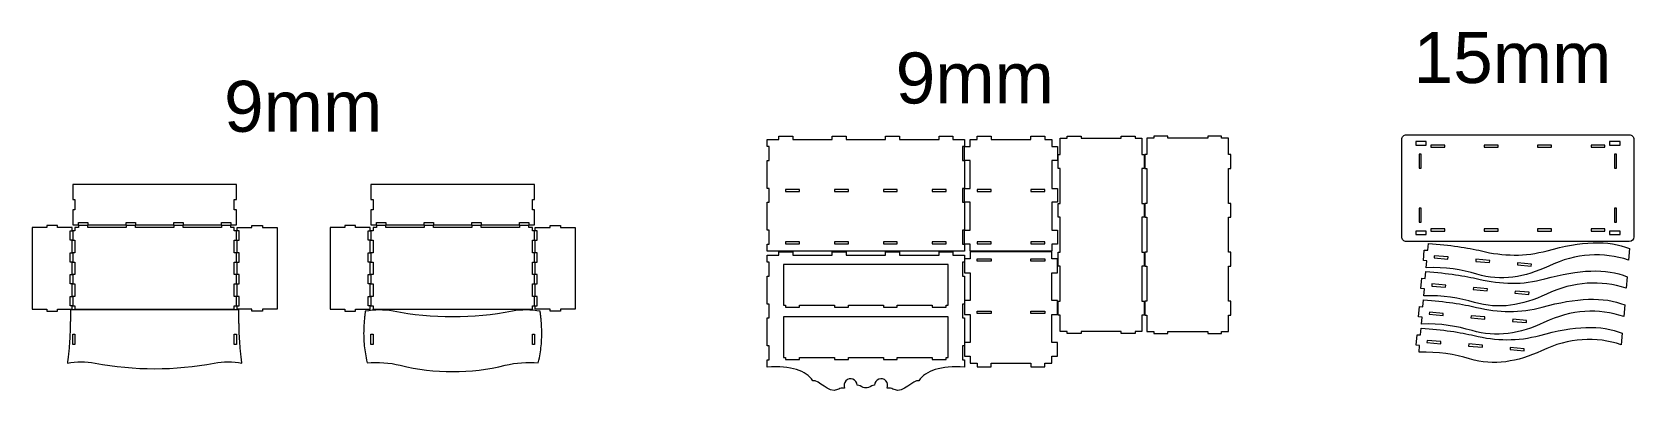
# Model space of a CAD drawing. Header units: millimetres. Extents: x -2836 to 4063, y -800 to 758.
import ezdxf

# ---------------------------------------------------------------- set-up
doc = ezdxf.new("R2010")
doc.units = ezdxf.units.MM
doc.header["$MEASUREMENT"] = 0
doc.layers.add('Layer 1', color=7, linetype='Continuous')
doc.styles.add('0', font='arial.ttf', dxfattribs={"height": 1})

msp = doc.modelspace()

# ---------------------------------------------------------------- texts
at = {"layer": 'Layer 1', "color": 250, "style": '0'}
for s, p in [('15mm', (3113.4205, 538.6476)), ('9mm', (883.3018, 450.5942)), ('9mm', (-2008.9118, 328.6742))]:
    msp.add_text(s, height=219.47954, dxfattribs=at).set_placement(p)

# ---------------------------------------------------------------- linework, layer by layer
at = {"layer": 'Layer 1', "color": 250, "lineweight": 20}
for points, knots in [([(609.9519, 295.1992), (609.9519, 295.1992), (439.9519, 295.1992), (439.9519, 295.1992), (439.9519, 295.1992), (439.9519, 295.1992), (439.9519, 310.1992), (439.9519, 310.1992), (439.9519, 310.1992), (439.9519, 310.1992), (379.9519, 310.1992), (379.9519, 310.1992), (379.9519, 310.1992), (379.9519, 310.1992), (379.9519, 295.1992), (379.9519, 295.1992), (379.9519, 295.1992), (379.9519, 295.1992), (329.9519, 295.1992), (329.9519, 295.1992), (329.9519, 295.1992), (329.9519, 295.1992), (329.9519, 265.1992), (329.9519, 265.1992), (329.9519, 265.1992), (329.9519, 265.1992), (338.9519, 265.1992), (338.9519, 265.1992), (338.9519, 265.1992), (338.9519, 265.1992), (338.9519, 205.1992), (338.9519, 205.1992), (338.9519, 205.1992), (338.9519, 205.1992), (329.9519, 205.1992), (329.9519, 205.1992), (329.9519, 205.1992), (329.9519, 205.1992), (329.9519, 85.1992), (329.9519, 85.1992), (329.9519, 85.1992), (329.9519, 85.1992), (338.9519, 85.1992), (338.9519, 85.1992), (338.9519, 85.1992), (338.9519, 85.1992), (338.9519, 25.1992), (338.9519, 25.1992), (338.9519, 25.1992), (338.9519, 25.1992), (329.9519, 25.1992), (329.9519, 25.1992), (329.9519, 25.1992), (329.9519, 25.1992), (329.9519, -94.8008), (329.9519, -94.8008), (329.9519, -94.8008), (329.9519, -94.8008), (338.9519, -94.8008), (338.9519, -94.8008), (338.9519, -94.8008), (338.9519, -94.8008), (338.9519, -154.8008), (338.9519, -154.8008), (338.9519, -154.8008), (338.9519, -154.8008), (329.9519, -154.8008), (329.9519, -154.8008), (329.9519, -154.8008), (329.9519, -154.8008), (329.9519, -184.8008), (329.9519, -184.8008), (329.9519, -184.8008), (329.9519, -184.8008), (1179.9519, -184.8008), (1179.9519, -184.8008), (1179.9519, -184.8008), (1179.9519, -184.8008), (1179.9519, -154.8008), (1179.9519, -154.8008), (1179.9519, -154.8008), (1179.9519, -154.8008), (1170.9519, -154.8008), (1170.9519, -154.8008), (1170.9519, -154.8008), (1170.9519, -154.8008), (1170.9519, -94.8008), (1170.9519, -94.8008), (1170.9519, -94.8008), (1170.9519, -94.8008), (1179.9519, -94.8008), (1179.9519, -94.8008), (1179.9519, -94.8008), (1179.9519, -94.8008), (1179.9519, 25.1992), (1179.9519, 25.1992), (1179.9519, 25.1992), (1179.9519, 25.1992), (1170.9519, 25.1992), (1170.9519, 25.1992), (1170.9519, 25.1992), (1170.9519, 25.1992), (1170.9519, 85.1992), (1170.9519, 85.1992), (1170.9519, 85.1992), (1170.9519, 85.1992), (1179.9519, 85.1992), (1179.9519, 85.1992), (1179.9519, 85.1992), (1179.9519, 85.1992), (1179.9519, 205.1992), (1179.9519, 205.1992), (1179.9519, 205.1992), (1179.9519, 205.1992), (1170.9519, 205.1992), (1170.9519, 205.1992), (1170.9519, 205.1992), (1170.9519, 205.1992), (1170.9519, 265.1992), (1170.9519, 265.1992), (1170.9519, 265.1992), (1170.9519, 265.1992), (1179.9519, 265.1992), (1179.9519, 265.1992), (1179.9519, 265.1992), (1179.9519, 265.1992), (1179.9519, 295.1992), (1179.9519, 295.1992), (1179.9519, 295.1992), (1179.9519, 295.1992), (1129.9519, 295.1992), (1129.9519, 295.1992), (1129.9519, 295.1992), (1129.9519, 295.1992), (1129.9519, 310.1992), (1129.9519, 310.1992), (1129.9519, 310.1992), (1129.9519, 310.1992), (1069.9519, 310.1992), (1069.9519, 310.1992), (1069.9519, 310.1992), (1069.9519, 310.1992), (1069.9519, 295.1992), (1069.9519, 295.1992), (1069.9519, 295.1992), (1069.9519, 295.1992), (899.9519, 295.1992), (899.9519, 295.1992), (899.9519, 295.1992), (899.9519, 295.1992), (899.9519, 310.1992), (899.9519, 310.1992), (899.9519, 310.1992), (899.9519, 310.1992), (839.9519, 310.1992), (839.9519, 310.1992), (839.9519, 310.1992), (839.9519, 310.1992), (839.9519, 295.1992), (839.9519, 295.1992), (839.9519, 295.1992), (839.9519, 295.1992), (669.9519, 295.1992), (669.9519, 295.1992), (669.9519, 295.1992), (669.9519, 295.1992), (669.9519, 310.1992), (669.9519, 310.1992), (669.9519, 310.1992), (669.9519, 310.1992), (609.9519, 310.1992), (609.9519, 310.1992), (609.9519, 310.1992), (609.9519, 310.1992), (609.9519, 295.1992), (609.9519, 295.1992)], [0, 0, 0, 0, 0.022222222, 0.022222222, 0.022222222, 0.022222222, 0.044444444, 0.044444444, 0.044444444, 0.044444444, 0.066666667, 0.066666667, 0.066666667, 0.066666667, 0.088888889, 0.088888889, 0.088888889, 0.088888889, 0.111111111, 0.111111111, 0.111111111, 0.111111111, 0.133333333, 0.133333333, 0.133333333, 0.133333333, 0.155555556, 0.155555556, 0.155555556, 0.155555556, 0.177777778, 0.177777778, 0.177777778, 0.177777778, 0.2, 0.2, 0.2, 0.2, 0.222222222, 0.222222222, 0.222222222, 0.222222222, 0.244444444, 0.244444444, 0.244444444, 0.244444444, 0.266666667, 0.266666667, 0.266666667, 0.266666667, 0.288888889, 0.288888889, 0.288888889, 0.288888889, 0.311111111, 0.311111111, 0.311111111, 0.311111111, 0.333333333, 0.333333333, 0.333333333, 0.333333333, 0.355555556, 0.355555556, 0.355555556, 0.355555556, 0.377777778, 0.377777778, 0.377777778, 0.377777778, 0.4, 0.4, 0.4, 0.4, 0.422222222, 0.422222222, 0.422222222, 0.422222222, 0.444444444, 0.444444444, 0.444444444, 0.444444444, 0.466666667, 0.466666667, 0.466666667, 0.466666667, 0.488888889, 0.488888889, 0.488888889, 0.488888889, 0.511111111, 0.511111111, 0.511111111, 0.511111111, 0.533333333, 0.533333333, 0.533333333, 0.533333333, 0.555555556, 0.555555556, 0.555555556, 0.555555556, 0.577777778, 0.577777778, 0.577777778, 0.577777778, 0.6, 0.6, 0.6, 0.6, 0.622222222, 0.622222222, 0.622222222, 0.622222222, 0.644444444, 0.644444444, 0.644444444, 0.644444444, 0.666666667, 0.666666667, 0.666666667, 0.666666667, 0.688888889, 0.688888889, 0.688888889, 0.688888889, 0.711111111, 0.711111111, 0.711111111, 0.711111111, 0.733333333, 0.733333333, 0.733333333, 0.733333333, 0.755555556, 0.755555556, 0.755555556, 0.755555556, 0.777777778, 0.777777778, 0.777777778, 0.777777778, 0.8, 0.8, 0.8, 0.8, 0.822222222, 0.822222222, 0.822222222, 0.822222222, 0.844444444, 0.844444444, 0.844444444, 0.844444444, 0.866666667, 0.866666667, 0.866666667, 0.866666667, 0.888888889, 0.888888889, 0.888888889, 0.888888889, 0.911111111, 0.911111111, 0.911111111, 0.911111111, 0.933333333, 0.933333333, 0.933333333, 0.933333333, 0.955555556, 0.955555556, 0.955555556, 0.955555556, 1, 1, 1, 1]), ([(1203.9519, 205.1992), (1203.9519, 205.1992), (1203.9519, 85.1992), (1203.9519, 85.1992), (1203.9519, 85.1992), (1203.9519, 85.1992), (1179.9519, 85.1992), (1179.9519, 85.1992), (1179.9519, 85.1992), (1179.9519, 85.1992), (1179.9519, 25.1992), (1179.9519, 25.1992), (1179.9519, 25.1992), (1179.9519, 25.1992), (1203.9519, 25.1992), (1203.9519, 25.1992), (1203.9519, 25.1992), (1203.9519, 25.1992), (1203.9519, -94.8008), (1203.9519, -94.8008), (1203.9519, -94.8008), (1203.9519, -94.8008), (1179.9519, -94.8008), (1179.9519, -94.8008), (1179.9519, -94.8008), (1179.9519, -94.8008), (1179.9519, -154.8008), (1179.9519, -154.8008), (1179.9519, -154.8008), (1179.9519, -154.8008), (1203.9519, -154.8008), (1203.9519, -154.8008), (1203.9519, -154.8008), (1203.9519, -154.8008), (1203.9519, -184.8008), (1203.9519, -184.8008), (1203.9519, -184.8008), (1203.9519, -184.8008), (1555.9519, -184.8008), (1555.9519, -184.8008), (1555.9519, -184.8008), (1555.9519, -184.8008), (1555.9519, -154.8008), (1555.9519, -154.8008), (1555.9519, -154.8008), (1555.9519, -154.8008), (1579.9519, -154.8008), (1579.9519, -154.8008), (1579.9519, -154.8008), (1579.9519, -154.8008), (1579.9519, -94.8008), (1579.9519, -94.8008), (1579.9519, -94.8008), (1579.9519, -94.8008), (1555.9519, -94.8008), (1555.9519, -94.8008), (1555.9519, -94.8008), (1555.9519, -94.8008), (1555.9519, 25.1992), (1555.9519, 25.1992), (1555.9519, 25.1992), (1555.9519, 25.1992), (1579.9519, 25.1992), (1579.9519, 25.1992), (1579.9519, 25.1992), (1579.9519, 25.1992), (1579.9519, 85.1992), (1579.9519, 85.1992), (1579.9519, 85.1992), (1579.9519, 85.1992), (1555.9519, 85.1992), (1555.9519, 85.1992), (1555.9519, 85.1992), (1555.9519, 85.1992), (1555.9519, 205.1992), (1555.9519, 205.1992), (1555.9519, 205.1992), (1555.9519, 205.1992), (1579.9519, 205.1992), (1579.9519, 205.1992), (1579.9519, 205.1992), (1579.9519, 205.1992), (1579.9519, 265.1992), (1579.9519, 265.1992), (1579.9519, 265.1992), (1579.9519, 265.1992), (1555.9519, 265.1992), (1555.9519, 265.1992), (1555.9519, 265.1992), (1555.9519, 265.1992), (1555.9519, 295.1992), (1555.9519, 295.1992), (1555.9519, 295.1992), (1555.9519, 295.1992), (1525.9519, 295.1992), (1525.9519, 295.1992), (1525.9519, 295.1992), (1525.9519, 295.1992), (1525.9519, 310.1992), (1525.9519, 310.1992), (1525.9519, 310.1992), (1525.9519, 310.1992), (1465.9519, 310.1992), (1465.9519, 310.1992), (1465.9519, 310.1992), (1465.9519, 310.1992), (1465.9519, 295.1992), (1465.9519, 295.1992), (1465.9519, 295.1992), (1465.9519, 295.1992), (1293.9519, 295.1992), (1293.9519, 295.1992), (1293.9519, 295.1992), (1293.9519, 295.1992), (1293.9519, 310.1992), (1293.9519, 310.1992), (1293.9519, 310.1992), (1293.9519, 310.1992), (1233.9519, 310.1992), (1233.9519, 310.1992), (1233.9519, 310.1992), (1233.9519, 310.1992), (1233.9519, 295.1992), (1233.9519, 295.1992), (1233.9519, 295.1992), (1233.9519, 295.1992), (1203.9519, 295.1992), (1203.9519, 295.1992), (1203.9519, 295.1992), (1203.9519, 295.1992), (1203.9519, 265.1992), (1203.9519, 265.1992), (1203.9519, 265.1992), (1203.9519, 265.1992), (1179.9519, 265.1992), (1179.9519, 265.1992), (1179.9519, 265.1992), (1179.9519, 265.1992), (1179.9519, 205.1992), (1179.9519, 205.1992), (1179.9519, 205.1992), (1179.9519, 205.1992), (1203.9519, 205.1992), (1203.9519, 205.1992)], [0, 0, 0, 0, 0.027027027, 0.027027027, 0.027027027, 0.027027027, 0.054054054, 0.054054054, 0.054054054, 0.054054054, 0.081081081, 0.081081081, 0.081081081, 0.081081081, 0.108108108, 0.108108108, 0.108108108, 0.108108108, 0.135135135, 0.135135135, 0.135135135, 0.135135135, 0.162162162, 0.162162162, 0.162162162, 0.162162162, 0.189189189, 0.189189189, 0.189189189, 0.189189189, 0.216216216, 0.216216216, 0.216216216, 0.216216216, 0.243243243, 0.243243243, 0.243243243, 0.243243243, 0.27027027, 0.27027027, 0.27027027, 0.27027027, 0.297297297, 0.297297297, 0.297297297, 0.297297297, 0.324324324, 0.324324324, 0.324324324, 0.324324324, 0.351351351, 0.351351351, 0.351351351, 0.351351351, 0.378378378, 0.378378378, 0.378378378, 0.378378378, 0.405405405, 0.405405405, 0.405405405, 0.405405405, 0.432432432, 0.432432432, 0.432432432, 0.432432432, 0.459459459, 0.459459459, 0.459459459, 0.459459459, 0.486486486, 0.486486486, 0.486486486, 0.486486486, 0.513513514, 0.513513514, 0.513513514, 0.513513514, 0.540540541, 0.540540541, 0.540540541, 0.540540541, 0.567567568, 0.567567568, 0.567567568, 0.567567568, 0.594594595, 0.594594595, 0.594594595, 0.594594595, 0.621621622, 0.621621622, 0.621621622, 0.621621622, 0.648648649, 0.648648649, 0.648648649, 0.648648649, 0.675675676, 0.675675676, 0.675675676, 0.675675676, 0.702702703, 0.702702703, 0.702702703, 0.702702703, 0.72972973, 0.72972973, 0.72972973, 0.72972973, 0.756756757, 0.756756757, 0.756756757, 0.756756757, 0.783783784, 0.783783784, 0.783783784, 0.783783784, 0.810810811, 0.810810811, 0.810810811, 0.810810811, 0.837837838, 0.837837838, 0.837837838, 0.837837838, 0.864864865, 0.864864865, 0.864864865, 0.864864865, 0.891891892, 0.891891892, 0.891891892, 0.891891892, 0.918918919, 0.918918919, 0.918918919, 0.918918919, 0.945945946, 0.945945946, 0.945945946, 0.945945946, 1, 1, 1, 1]), ([(1943.9519, -530.8008), (1943.9519, -530.8008), (1943.9519, -460.8008), (1943.9519, -460.8008), (1943.9519, -460.8008), (1943.9519, -460.8008), (1952.9519, -460.8008), (1952.9519, -460.8008), (1952.9519, -460.8008), (1952.9519, -460.8008), (1952.9519, -400.8008), (1952.9519, -400.8008), (1952.9519, -400.8008), (1952.9519, -400.8008), (1943.9519, -400.8008), (1943.9519, -400.8008), (1943.9519, -400.8008), (1943.9519, -400.8008), (1943.9519, -250.1341), (1943.9519, -250.1341), (1943.9519, -250.1341), (1943.9519, -250.1341), (1952.9519, -250.1341), (1952.9519, -250.1341), (1952.9519, -250.1341), (1952.9519, -250.1341), (1952.9519, -190.1341), (1952.9519, -190.1341), (1952.9519, -190.1341), (1952.9519, -190.1341), (1943.9519, -190.1341), (1943.9519, -190.1341), (1943.9519, -190.1341), (1943.9519, -190.1341), (1943.9519, -39.4675), (1943.9519, -39.4675), (1943.9519, -39.4675), (1943.9519, -39.4675), (1952.9519, -39.4675), (1952.9519, -39.4675), (1952.9519, -39.4675), (1952.9519, -39.4675), (1952.9519, 20.5325), (1952.9519, 20.5325), (1952.9519, 20.5325), (1952.9519, 20.5325), (1943.9519, 20.5325), (1943.9519, 20.5325), (1943.9519, 20.5325), (1943.9519, 20.5325), (1943.9519, 171.1992), (1943.9519, 171.1992), (1943.9519, 171.1992), (1943.9519, 171.1992), (1952.9519, 171.1992), (1952.9519, 171.1992), (1952.9519, 171.1992), (1952.9519, 171.1992), (1952.9519, 231.1992), (1952.9519, 231.1992), (1952.9519, 231.1992), (1952.9519, 231.1992), (1943.9519, 231.1992), (1943.9519, 231.1992), (1943.9519, 231.1992), (1943.9519, 231.1992), (1943.9519, 301.1992), (1943.9519, 301.1992), (1943.9519, 301.1992), (1943.9519, 301.1992), (1913.9519, 301.1992), (1913.9519, 301.1992), (1913.9519, 301.1992), (1913.9519, 301.1992), (1913.9519, 310.1992), (1913.9519, 310.1992), (1913.9519, 310.1992), (1913.9519, 310.1992), (1853.9519, 310.1992), (1853.9519, 310.1992), (1853.9519, 310.1992), (1853.9519, 310.1992), (1853.9519, 301.1992), (1853.9519, 301.1992), (1853.9519, 301.1992), (1853.9519, 301.1992), (1681.9519, 301.1992), (1681.9519, 301.1992), (1681.9519, 301.1992), (1681.9519, 301.1992), (1681.9519, 310.1992), (1681.9519, 310.1992), (1681.9519, 310.1992), (1681.9519, 310.1992), (1621.9519, 310.1992), (1621.9519, 310.1992), (1621.9519, 310.1992), (1621.9519, 310.1992), (1621.9519, 301.1992), (1621.9519, 301.1992), (1621.9519, 301.1992), (1621.9519, 301.1992), (1591.9519, 301.1992), (1591.9519, 301.1992), (1591.9519, 301.1992), (1591.9519, 301.1992), (1591.9519, 231.1992), (1591.9519, 231.1992), (1591.9519, 231.1992), (1591.9519, 231.1992), (1582.9519, 231.1992), (1582.9519, 231.1992), (1582.9519, 231.1992), (1582.9519, 231.1992), (1582.9519, 171.1992), (1582.9519, 171.1992), (1582.9519, 171.1992), (1582.9519, 171.1992), (1591.9519, 171.1992), (1591.9519, 171.1992), (1591.9519, 171.1992), (1591.9519, 171.1992), (1591.9519, 20.5325), (1591.9519, 20.5325), (1591.9519, 20.5325), (1591.9519, 20.5325), (1582.9519, 20.5325), (1582.9519, 20.5325), (1582.9519, 20.5325), (1582.9519, 20.5325), (1582.9519, -39.4675), (1582.9519, -39.4675), (1582.9519, -39.4675), (1582.9519, -39.4675), (1591.9519, -39.4675), (1591.9519, -39.4675), (1591.9519, -39.4675), (1591.9519, -39.4675), (1591.9519, -190.1341), (1591.9519, -190.1341), (1591.9519, -190.1341), (1591.9519, -190.1341), (1582.9519, -190.1341), (1582.9519, -190.1341), (1582.9519, -190.1341), (1582.9519, -190.1341), (1582.9519, -250.1341), (1582.9519, -250.1341), (1582.9519, -250.1341), (1582.9519, -250.1341), (1591.9519, -250.1341), (1591.9519, -250.1341), (1591.9519, -250.1341), (1591.9519, -250.1341), (1591.9519, -400.8008), (1591.9519, -400.8008), (1591.9519, -400.8008), (1591.9519, -400.8008), (1582.9519, -400.8008), (1582.9519, -400.8008), (1582.9519, -400.8008), (1582.9519, -400.8008), (1582.9519, -460.8008), (1582.9519, -460.8008), (1582.9519, -460.8008), (1582.9519, -460.8008), (1591.9519, -460.8008), (1591.9519, -460.8008), (1591.9519, -460.8008), (1591.9519, -460.8008), (1591.9519, -530.8008), (1591.9519, -530.8008), (1591.9519, -530.8008), (1591.9519, -530.8008), (1621.9519, -530.8008), (1621.9519, -530.8008), (1621.9519, -530.8008), (1621.9519, -530.8008), (1621.9519, -539.8008), (1621.9519, -539.8008), (1621.9519, -539.8008), (1621.9519, -539.8008), (1681.9519, -539.8008), (1681.9519, -539.8008), (1681.9519, -539.8008), (1681.9519, -539.8008), (1681.9519, -530.8008), (1681.9519, -530.8008), (1681.9519, -530.8008), (1681.9519, -530.8008), (1853.9519, -530.8008), (1853.9519, -530.8008), (1853.9519, -530.8008), (1853.9519, -530.8008), (1853.9519, -539.8008), (1853.9519, -539.8008), (1853.9519, -539.8008), (1853.9519, -539.8008), (1913.9519, -539.8008), (1913.9519, -539.8008), (1913.9519, -539.8008), (1913.9519, -539.8008), (1913.9519, -530.8008), (1913.9519, -530.8008), (1913.9519, -530.8008), (1913.9519, -530.8008), (1943.9519, -530.8008), (1943.9519, -530.8008)], [0, 0, 0, 0, 0.018867925, 0.018867925, 0.018867925, 0.018867925, 0.037735849, 0.037735849, 0.037735849, 0.037735849, 0.056603774, 0.056603774, 0.056603774, 0.056603774, 0.075471698, 0.075471698, 0.075471698, 0.075471698, 0.094339623, 0.094339623, 0.094339623, 0.094339623, 0.113207547, 0.113207547, 0.113207547, 0.113207547, 0.132075472, 0.132075472, 0.132075472, 0.132075472, 0.150943396, 0.150943396, 0.150943396, 0.150943396, 0.169811321, 0.169811321, 0.169811321, 0.169811321, 0.188679245, 0.188679245, 0.188679245, 0.188679245, 0.20754717, 0.20754717, 0.20754717, 0.20754717, 0.226415094, 0.226415094, 0.226415094, 0.226415094, 0.245283019, 0.245283019, 0.245283019, 0.245283019, 0.264150943, 0.264150943, 0.264150943, 0.264150943, 0.283018868, 0.283018868, 0.283018868, 0.283018868, 0.301886792, 0.301886792, 0.301886792, 0.301886792, 0.320754717, 0.320754717, 0.320754717, 0.320754717, 0.339622642, 0.339622642, 0.339622642, 0.339622642, 0.358490566, 0.358490566, 0.358490566, 0.358490566, 0.377358491, 0.377358491, 0.377358491, 0.377358491, 0.396226415, 0.396226415, 0.396226415, 0.396226415, 0.41509434, 0.41509434, 0.41509434, 0.41509434, 0.433962264, 0.433962264, 0.433962264, 0.433962264, 0.452830189, 0.452830189, 0.452830189, 0.452830189, 0.471698113, 0.471698113, 0.471698113, 0.471698113, 0.490566038, 0.490566038, 0.490566038, 0.490566038, 0.509433962, 0.509433962, 0.509433962, 0.509433962, 0.528301887, 0.528301887, 0.528301887, 0.528301887, 0.547169811, 0.547169811, 0.547169811, 0.547169811, 0.566037736, 0.566037736, 0.566037736, 0.566037736, 0.58490566, 0.58490566, 0.58490566, 0.58490566, 0.603773585, 0.603773585, 0.603773585, 0.603773585, 0.622641509, 0.622641509, 0.622641509, 0.622641509, 0.641509434, 0.641509434, 0.641509434, 0.641509434, 0.660377358, 0.660377358, 0.660377358, 0.660377358, 0.679245283, 0.679245283, 0.679245283, 0.679245283, 0.698113208, 0.698113208, 0.698113208, 0.698113208, 0.716981132, 0.716981132, 0.716981132, 0.716981132, 0.735849057, 0.735849057, 0.735849057, 0.735849057, 0.754716981, 0.754716981, 0.754716981, 0.754716981, 0.773584906, 0.773584906, 0.773584906, 0.773584906, 0.79245283, 0.79245283, 0.79245283, 0.79245283, 0.811320755, 0.811320755, 0.811320755, 0.811320755, 0.830188679, 0.830188679, 0.830188679, 0.830188679, 0.849056604, 0.849056604, 0.849056604, 0.849056604, 0.867924528, 0.867924528, 0.867924528, 0.867924528, 0.886792453, 0.886792453, 0.886792453, 0.886792453, 0.905660377, 0.905660377, 0.905660377, 0.905660377, 0.924528302, 0.924528302, 0.924528302, 0.924528302, 0.943396226, 0.943396226, 0.943396226, 0.943396226, 0.962264151, 0.962264151, 0.962264151, 0.962264151, 1, 1, 1, 1]), ([(1964.9519, -530.8008), (1964.9519, -530.8008), (1964.9519, -460.8008), (1964.9519, -460.8008), (1964.9519, -460.8008), (1964.9519, -460.8008), (1955.9519, -460.8008), (1955.9519, -460.8008), (1955.9519, -460.8008), (1955.9519, -460.8008), (1955.9519, -400.8008), (1955.9519, -400.8008), (1955.9519, -400.8008), (1955.9519, -400.8008), (1964.9519, -400.8008), (1964.9519, -400.8008), (1964.9519, -400.8008), (1964.9519, -400.8008), (1964.9519, -250.1341), (1964.9519, -250.1341), (1964.9519, -250.1341), (1964.9519, -250.1341), (1955.9519, -250.1341), (1955.9519, -250.1341), (1955.9519, -250.1341), (1955.9519, -250.1341), (1955.9519, -190.1341), (1955.9519, -190.1341), (1955.9519, -190.1341), (1955.9519, -190.1341), (1964.9519, -190.1341), (1964.9519, -190.1341), (1964.9519, -190.1341), (1964.9519, -190.1341), (1964.9519, -39.4675), (1964.9519, -39.4675), (1964.9519, -39.4675), (1964.9519, -39.4675), (1955.9519, -39.4675), (1955.9519, -39.4675), (1955.9519, -39.4675), (1955.9519, -39.4675), (1955.9519, 20.5325), (1955.9519, 20.5325), (1955.9519, 20.5325), (1955.9519, 20.5325), (1964.9519, 20.5325), (1964.9519, 20.5325), (1964.9519, 20.5325), (1964.9519, 20.5325), (1964.9519, 171.1992), (1964.9519, 171.1992), (1964.9519, 171.1992), (1964.9519, 171.1992), (1955.9519, 171.1992), (1955.9519, 171.1992), (1955.9519, 171.1992), (1955.9519, 171.1992), (1955.9519, 231.1992), (1955.9519, 231.1992), (1955.9519, 231.1992), (1955.9519, 231.1992), (1964.9519, 231.1992), (1964.9519, 231.1992), (1964.9519, 231.1992), (1964.9519, 231.1992), (1964.9519, 301.1992), (1964.9519, 301.1992), (1964.9519, 301.1992), (1964.9519, 301.1992), (1994.9519, 301.1992), (1994.9519, 301.1992), (1994.9519, 301.1992), (1994.9519, 301.1992), (1994.9519, 310.1992), (1994.9519, 310.1992), (1994.9519, 310.1992), (1994.9519, 310.1992), (2054.9519, 310.1992), (2054.9519, 310.1992), (2054.9519, 310.1992), (2054.9519, 310.1992), (2054.9519, 301.1992), (2054.9519, 301.1992), (2054.9519, 301.1992), (2054.9519, 301.1992), (2226.9519, 301.1992), (2226.9519, 301.1992), (2226.9519, 301.1992), (2226.9519, 301.1992), (2226.9519, 310.1992), (2226.9519, 310.1992), (2226.9519, 310.1992), (2226.9519, 310.1992), (2286.9519, 310.1992), (2286.9519, 310.1992), (2286.9519, 310.1992), (2286.9519, 310.1992), (2286.9519, 301.1992), (2286.9519, 301.1992), (2286.9519, 301.1992), (2286.9519, 301.1992), (2316.9519, 301.1992), (2316.9519, 301.1992), (2316.9519, 301.1992), (2316.9519, 301.1992), (2316.9519, 231.1992), (2316.9519, 231.1992), (2316.9519, 231.1992), (2316.9519, 231.1992), (2325.9519, 231.1992), (2325.9519, 231.1992), (2325.9519, 231.1992), (2325.9519, 231.1992), (2325.9519, 171.1992), (2325.9519, 171.1992), (2325.9519, 171.1992), (2325.9519, 171.1992), (2316.9519, 171.1992), (2316.9519, 171.1992), (2316.9519, 171.1992), (2316.9519, 171.1992), (2316.9519, 20.5325), (2316.9519, 20.5325), (2316.9519, 20.5325), (2316.9519, 20.5325), (2325.9519, 20.5325), (2325.9519, 20.5325), (2325.9519, 20.5325), (2325.9519, 20.5325), (2325.9519, -39.4675), (2325.9519, -39.4675), (2325.9519, -39.4675), (2325.9519, -39.4675), (2316.9519, -39.4675), (2316.9519, -39.4675), (2316.9519, -39.4675), (2316.9519, -39.4675), (2316.9519, -190.1341), (2316.9519, -190.1341), (2316.9519, -190.1341), (2316.9519, -190.1341), (2325.9519, -190.1341), (2325.9519, -190.1341), (2325.9519, -190.1341), (2325.9519, -190.1341), (2325.9519, -250.1341), (2325.9519, -250.1341), (2325.9519, -250.1341), (2325.9519, -250.1341), (2316.9519, -250.1341), (2316.9519, -250.1341), (2316.9519, -250.1341), (2316.9519, -250.1341), (2316.9519, -400.8008), (2316.9519, -400.8008), (2316.9519, -400.8008), (2316.9519, -400.8008), (2325.9519, -400.8008), (2325.9519, -400.8008), (2325.9519, -400.8008), (2325.9519, -400.8008), (2325.9519, -460.8008), (2325.9519, -460.8008), (2325.9519, -460.8008), (2325.9519, -460.8008), (2316.9519, -460.8008), (2316.9519, -460.8008), (2316.9519, -460.8008), (2316.9519, -460.8008), (2316.9519, -530.8008), (2316.9519, -530.8008), (2316.9519, -530.8008), (2316.9519, -530.8008), (2286.9519, -530.8008), (2286.9519, -530.8008), (2286.9519, -530.8008), (2286.9519, -530.8008), (2286.9519, -539.8008), (2286.9519, -539.8008), (2286.9519, -539.8008), (2286.9519, -539.8008), (2226.9519, -539.8008), (2226.9519, -539.8008), (2226.9519, -539.8008), (2226.9519, -539.8008), (2226.9519, -530.8008), (2226.9519, -530.8008), (2226.9519, -530.8008), (2226.9519, -530.8008), (2054.9519, -530.8008), (2054.9519, -530.8008), (2054.9519, -530.8008), (2054.9519, -530.8008), (2054.9519, -539.8008), (2054.9519, -539.8008), (2054.9519, -539.8008), (2054.9519, -539.8008), (1994.9519, -539.8008), (1994.9519, -539.8008), (1994.9519, -539.8008), (1994.9519, -539.8008), (1994.9519, -530.8008), (1994.9519, -530.8008), (1994.9519, -530.8008), (1994.9519, -530.8008), (1964.9519, -530.8008), (1964.9519, -530.8008)], [0, 0, 0, 0, 0.018867925, 0.018867925, 0.018867925, 0.018867925, 0.037735849, 0.037735849, 0.037735849, 0.037735849, 0.056603774, 0.056603774, 0.056603774, 0.056603774, 0.075471698, 0.075471698, 0.075471698, 0.075471698, 0.094339623, 0.094339623, 0.094339623, 0.094339623, 0.113207547, 0.113207547, 0.113207547, 0.113207547, 0.132075472, 0.132075472, 0.132075472, 0.132075472, 0.150943396, 0.150943396, 0.150943396, 0.150943396, 0.169811321, 0.169811321, 0.169811321, 0.169811321, 0.188679245, 0.188679245, 0.188679245, 0.188679245, 0.20754717, 0.20754717, 0.20754717, 0.20754717, 0.226415094, 0.226415094, 0.226415094, 0.226415094, 0.245283019, 0.245283019, 0.245283019, 0.245283019, 0.264150943, 0.264150943, 0.264150943, 0.264150943, 0.283018868, 0.283018868, 0.283018868, 0.283018868, 0.301886792, 0.301886792, 0.301886792, 0.301886792, 0.320754717, 0.320754717, 0.320754717, 0.320754717, 0.339622642, 0.339622642, 0.339622642, 0.339622642, 0.358490566, 0.358490566, 0.358490566, 0.358490566, 0.377358491, 0.377358491, 0.377358491, 0.377358491, 0.396226415, 0.396226415, 0.396226415, 0.396226415, 0.41509434, 0.41509434, 0.41509434, 0.41509434, 0.433962264, 0.433962264, 0.433962264, 0.433962264, 0.452830189, 0.452830189, 0.452830189, 0.452830189, 0.471698113, 0.471698113, 0.471698113, 0.471698113, 0.490566038, 0.490566038, 0.490566038, 0.490566038, 0.509433962, 0.509433962, 0.509433962, 0.509433962, 0.528301887, 0.528301887, 0.528301887, 0.528301887, 0.547169811, 0.547169811, 0.547169811, 0.547169811, 0.566037736, 0.566037736, 0.566037736, 0.566037736, 0.58490566, 0.58490566, 0.58490566, 0.58490566, 0.603773585, 0.603773585, 0.603773585, 0.603773585, 0.622641509, 0.622641509, 0.622641509, 0.622641509, 0.641509434, 0.641509434, 0.641509434, 0.641509434, 0.660377358, 0.660377358, 0.660377358, 0.660377358, 0.679245283, 0.679245283, 0.679245283, 0.679245283, 0.698113208, 0.698113208, 0.698113208, 0.698113208, 0.716981132, 0.716981132, 0.716981132, 0.716981132, 0.735849057, 0.735849057, 0.735849057, 0.735849057, 0.754716981, 0.754716981, 0.754716981, 0.754716981, 0.773584906, 0.773584906, 0.773584906, 0.773584906, 0.79245283, 0.79245283, 0.79245283, 0.79245283, 0.811320755, 0.811320755, 0.811320755, 0.811320755, 0.830188679, 0.830188679, 0.830188679, 0.830188679, 0.849056604, 0.849056604, 0.849056604, 0.849056604, 0.867924528, 0.867924528, 0.867924528, 0.867924528, 0.886792453, 0.886792453, 0.886792453, 0.886792453, 0.905660377, 0.905660377, 0.905660377, 0.905660377, 0.924528302, 0.924528302, 0.924528302, 0.924528302, 0.943396226, 0.943396226, 0.943396226, 0.943396226, 0.962264151, 0.962264151, 0.962264151, 0.962264151, 1, 1, 1, 1]), ([(4042.5158, 316.3391), (4042.5158, 316.3391), (3082.5158, 316.3391), (3082.5158, 316.3391), (3082.5158, 316.3391), (3077.2115, 316.3391), (3072.1244, 314.232), (3068.3737, 310.4812), (3068.3737, 310.4812), (3064.6229, 306.7305), (3062.5158, 301.6434), (3062.5158, 296.3391), (3062.5158, 296.3391), (3062.5158, 296.3391), (3062.5158, -123.6609), (3062.5158, -123.6609), (3062.5158, -123.6609), (3062.5158, -128.9652), (3064.6229, -134.0523), (3068.3737, -137.803), (3068.3737, -137.803), (3072.1244, -141.5538), (3077.2115, -143.6609), (3082.5158, -143.6609), (3082.5158, -143.6609), (3082.5158, -143.6609), (4042.5158, -143.6609), (4042.5158, -143.6609), (4042.5158, -143.6609), (4053.5615, -143.6609), (4062.5157, -134.7067), (4062.5158, -123.6609), (4062.5158, -123.6609), (4062.5158, -123.6609), (4062.5158, 296.3391), (4062.5158, 296.3391), (4062.5158, 296.3391), (4062.5158, 301.6434), (4060.4087, 306.7305), (4056.6579, 310.4812), (4056.6579, 310.4812), (4052.9072, 314.232), (4047.8201, 316.3391), (4042.5158, 316.3391)], [0, 0, 0, 0, 0.083333333, 0.083333333, 0.083333333, 0.083333333, 0.166666667, 0.166666667, 0.166666667, 0.166666667, 0.25, 0.25, 0.25, 0.25, 0.333333333, 0.333333333, 0.333333333, 0.333333333, 0.416666667, 0.416666667, 0.416666667, 0.416666667, 0.5, 0.5, 0.5, 0.5, 0.583333333, 0.583333333, 0.583333333, 0.583333333, 0.666666667, 0.666666667, 0.666666667, 0.666666667, 0.75, 0.75, 0.75, 0.75, 0.833333333, 0.833333333, 0.833333333, 0.833333333, 1, 1, 1, 1]), ([(3167.5158, 286.3391), (3167.5158, 286.3391), (3167.5158, 271.3391), (3167.5158, 271.3391), (3167.5158, 271.3391), (3167.5158, 271.3391), (3122.5158, 271.3391), (3122.5158, 271.3391), (3122.5158, 271.3391), (3122.5158, 271.3391), (3122.5158, 286.3391), (3122.5158, 286.3391), (3122.5158, 286.3391), (3122.5158, 286.3391), (3167.5158, 286.3391), (3167.5158, 286.3391)], [0, 0, 0, 0, 0.2, 0.2, 0.2, 0.2, 0.4, 0.4, 0.4, 0.4, 0.6, 0.6, 0.6, 0.6, 1, 1, 1, 1]), ([(4002.5158, 271.3391), (4002.5158, 271.3391), (3957.5158, 271.3391), (3957.5158, 271.3391), (3957.5158, 271.3391), (3957.5158, 271.3391), (3957.5158, 286.3391), (3957.5158, 286.3391), (3957.5158, 286.3391), (3957.5158, 286.3391), (4002.5158, 286.3391), (4002.5158, 286.3391), (4002.5158, 286.3391), (4002.5158, 286.3391), (4002.5158, 271.3391), (4002.5158, 271.3391)], [0, 0, 0, 0, 0.2, 0.2, 0.2, 0.2, 0.4, 0.4, 0.4, 0.4, 0.6, 0.6, 0.6, 0.6, 1, 1, 1, 1]), ([(3146.5158, 232.3391), (3146.5158, 232.3391), (3146.5158, 172.3391), (3146.5158, 172.3391), (3146.5158, 172.3391), (3146.5158, 172.3391), (3137.5158, 172.3391), (3137.5158, 172.3391), (3137.5158, 172.3391), (3137.5158, 172.3391), (3137.5158, 232.3391), (3137.5158, 232.3391), (3137.5158, 232.3391), (3137.5158, 232.3391), (3146.5158, 232.3391), (3146.5158, 232.3391)], [0, 0, 0, 0, 0.2, 0.2, 0.2, 0.2, 0.4, 0.4, 0.4, 0.4, 0.6, 0.6, 0.6, 0.6, 1, 1, 1, 1]), ([(3247.5158, 262.3391), (3247.5158, 262.3391), (3187.5158, 262.3391), (3187.5158, 262.3391), (3187.5158, 262.3391), (3187.5158, 262.3391), (3187.5158, 271.3391), (3187.5158, 271.3391), (3187.5158, 271.3391), (3187.5158, 271.3391), (3247.5158, 271.3391), (3247.5158, 271.3391), (3247.5158, 271.3391), (3247.5158, 271.3391), (3247.5158, 262.3391), (3247.5158, 262.3391)], [0, 0, 0, 0, 0.2, 0.2, 0.2, 0.2, 0.4, 0.4, 0.4, 0.4, 0.6, 0.6, 0.6, 0.6, 1, 1, 1, 1]), ([(3477.5158, 271.3391), (3477.5158, 271.3391), (3477.5158, 262.3391), (3477.5158, 262.3391), (3477.5158, 262.3391), (3477.5158, 262.3391), (3417.5158, 262.3391), (3417.5158, 262.3391), (3417.5158, 262.3391), (3417.5158, 262.3391), (3417.5158, 271.3391), (3417.5158, 271.3391), (3417.5158, 271.3391), (3417.5158, 271.3391), (3477.5158, 271.3391), (3477.5158, 271.3391)], [0, 0, 0, 0, 0.2, 0.2, 0.2, 0.2, 0.4, 0.4, 0.4, 0.4, 0.6, 0.6, 0.6, 0.6, 1, 1, 1, 1]), ([(3707.5158, 262.3391), (3707.5158, 262.3391), (3647.5158, 262.3391), (3647.5158, 262.3391), (3647.5158, 262.3391), (3647.5158, 262.3391), (3647.5158, 271.3391), (3647.5158, 271.3391), (3647.5158, 271.3391), (3647.5158, 271.3391), (3707.5158, 271.3391), (3707.5158, 271.3391), (3707.5158, 271.3391), (3707.5158, 271.3391), (3707.5158, 262.3391), (3707.5158, 262.3391)], [0, 0, 0, 0, 0.2, 0.2, 0.2, 0.2, 0.4, 0.4, 0.4, 0.4, 0.6, 0.6, 0.6, 0.6, 1, 1, 1, 1]), ([(3937.5158, 262.3391), (3937.5158, 262.3391), (3877.5158, 262.3391), (3877.5158, 262.3391), (3877.5158, 262.3391), (3877.5158, 262.3391), (3877.5158, 271.3391), (3877.5158, 271.3391), (3877.5158, 271.3391), (3877.5158, 271.3391), (3937.5158, 271.3391), (3937.5158, 271.3391), (3937.5158, 271.3391), (3937.5158, 271.3391), (3937.5158, 262.3391), (3937.5158, 262.3391)], [0, 0, 0, 0, 0.2, 0.2, 0.2, 0.2, 0.4, 0.4, 0.4, 0.4, 0.6, 0.6, 0.6, 0.6, 1, 1, 1, 1]), ([(3987.5158, 172.3391), (3987.5158, 172.3391), (3978.5158, 172.3391), (3978.5158, 172.3391), (3978.5158, 172.3391), (3978.5158, 172.3391), (3978.5158, 232.3391), (3978.5158, 232.3391), (3978.5158, 232.3391), (3978.5158, 232.3391), (3987.5158, 232.3391), (3987.5158, 232.3391), (3987.5158, 232.3391), (3987.5158, 232.3391), (3987.5158, 172.3391), (3987.5158, 172.3391)], [0, 0, 0, 0, 0.2, 0.2, 0.2, 0.2, 0.4, 0.4, 0.4, 0.4, 0.6, 0.6, 0.6, 0.6, 1, 1, 1, 1]), ([(-2659.7817, 101.9192), (-2659.7817, 101.9192), (-1955.7817, 101.9192), (-1955.7817, 101.9192), (-1955.7817, 101.9192), (-1955.7817, 101.9192), (-1955.7817, 37.9192), (-1955.7817, 37.9192), (-1955.7817, 37.9192), (-1955.7817, 37.9192), (-1964.7817, 37.9192), (-1964.7817, 37.9192), (-1964.7817, 37.9192), (-1964.7817, 37.9192), (-1964.7817, -7.0808), (-1964.7817, -7.0808), (-1964.7817, -7.0808), (-1964.7817, -7.0808), (-1955.7817, -7.0808), (-1955.7817, -7.0808), (-1955.7817, -7.0808), (-1955.7817, -7.0808), (-1955.7817, -71.0808), (-1955.7817, -71.0808), (-1955.7817, -71.0808), (-1955.7817, -71.0808), (-1979.7817, -71.0808), (-1979.7817, -71.0808), (-1979.7817, -71.0808), (-1979.7817, -71.0808), (-1979.7817, -62.0808), (-1979.7817, -62.0808), (-1979.7817, -62.0808), (-1979.7817, -62.0808), (-2019.7817, -62.0808), (-2019.7817, -62.0808), (-2019.7817, -62.0808), (-2019.7817, -62.0808), (-2019.7817, -71.0808), (-2019.7817, -71.0808), (-2019.7817, -71.0808), (-2019.7817, -71.0808), (-2185.115, -71.0808), (-2185.115, -71.0808), (-2185.115, -71.0808), (-2185.115, -71.0808), (-2185.115, -62.0808), (-2185.115, -62.0808), (-2185.115, -62.0808), (-2185.115, -62.0808), (-2225.115, -62.0808), (-2225.115, -62.0808), (-2225.115, -62.0808), (-2225.115, -62.0808), (-2225.115, -71.0808), (-2225.115, -71.0808), (-2225.115, -71.0808), (-2225.115, -71.0808), (-2390.4484, -71.0808), (-2390.4484, -71.0808), (-2390.4484, -71.0808), (-2390.4484, -71.0808), (-2390.4484, -62.0808), (-2390.4484, -62.0808), (-2390.4484, -62.0808), (-2390.4484, -62.0808), (-2430.4484, -62.0808), (-2430.4484, -62.0808), (-2430.4484, -62.0808), (-2430.4484, -62.0808), (-2430.4484, -71.0808), (-2430.4484, -71.0808), (-2430.4484, -71.0808), (-2430.4484, -71.0808), (-2595.7817, -71.0808), (-2595.7817, -71.0808), (-2595.7817, -71.0808), (-2595.7817, -71.0808), (-2595.7817, -62.0808), (-2595.7817, -62.0808), (-2595.7817, -62.0808), (-2595.7817, -62.0808), (-2635.7817, -62.0808), (-2635.7817, -62.0808), (-2635.7817, -62.0808), (-2635.7817, -62.0808), (-2635.7817, -71.0808), (-2635.7817, -71.0808), (-2635.7817, -71.0808), (-2635.7817, -71.0808), (-2659.7817, -71.0808), (-2659.7817, -71.0808), (-2659.7817, -71.0808), (-2659.7817, -71.0808), (-2659.7817, -7.0808), (-2659.7817, -7.0808), (-2659.7817, -7.0808), (-2659.7817, -7.0808), (-2650.7817, -7.0808), (-2650.7817, -7.0808), (-2650.7817, -7.0808), (-2650.7817, -7.0808), (-2650.7817, 37.9192), (-2650.7817, 37.9192), (-2650.7817, 37.9192), (-2650.7817, 37.9192), (-2659.7817, 37.9192), (-2659.7817, 37.9192), (-2659.7817, 37.9192), (-2659.7817, 37.9192), (-2659.7817, 101.9192), (-2659.7817, 101.9192)], [0, 0, 0, 0, 0.034482759, 0.034482759, 0.034482759, 0.034482759, 0.068965517, 0.068965517, 0.068965517, 0.068965517, 0.103448276, 0.103448276, 0.103448276, 0.103448276, 0.137931034, 0.137931034, 0.137931034, 0.137931034, 0.172413793, 0.172413793, 0.172413793, 0.172413793, 0.206896552, 0.206896552, 0.206896552, 0.206896552, 0.24137931, 0.24137931, 0.24137931, 0.24137931, 0.275862069, 0.275862069, 0.275862069, 0.275862069, 0.310344828, 0.310344828, 0.310344828, 0.310344828, 0.344827586, 0.344827586, 0.344827586, 0.344827586, 0.379310345, 0.379310345, 0.379310345, 0.379310345, 0.413793103, 0.413793103, 0.413793103, 0.413793103, 0.448275862, 0.448275862, 0.448275862, 0.448275862, 0.482758621, 0.482758621, 0.482758621, 0.482758621, 0.517241379, 0.517241379, 0.517241379, 0.517241379, 0.551724138, 0.551724138, 0.551724138, 0.551724138, 0.586206897, 0.586206897, 0.586206897, 0.586206897, 0.620689655, 0.620689655, 0.620689655, 0.620689655, 0.655172414, 0.655172414, 0.655172414, 0.655172414, 0.689655172, 0.689655172, 0.689655172, 0.689655172, 0.724137931, 0.724137931, 0.724137931, 0.724137931, 0.75862069, 0.75862069, 0.75862069, 0.75862069, 0.793103448, 0.793103448, 0.793103448, 0.793103448, 0.827586207, 0.827586207, 0.827586207, 0.827586207, 0.862068966, 0.862068966, 0.862068966, 0.862068966, 0.896551724, 0.896551724, 0.896551724, 0.896551724, 0.931034483, 0.931034483, 0.931034483, 0.931034483, 1, 1, 1, 1]), ([(-1376.2349, 101.9192), (-1376.2349, 101.9192), (-672.2349, 101.9192), (-672.2349, 101.9192), (-672.2349, 101.9192), (-672.2349, 101.9192), (-672.2349, 37.9192), (-672.2349, 37.9192), (-672.2349, 37.9192), (-672.2349, 37.9192), (-681.2349, 37.9192), (-681.2349, 37.9192), (-681.2349, 37.9192), (-681.2349, 37.9192), (-681.2349, -7.0808), (-681.2349, -7.0808), (-681.2349, -7.0808), (-681.2349, -7.0808), (-672.2349, -7.0808), (-672.2349, -7.0808), (-672.2349, -7.0808), (-672.2349, -7.0808), (-672.2349, -71.0808), (-672.2349, -71.0808), (-672.2349, -71.0808), (-672.2349, -71.0808), (-696.2349, -71.0808), (-696.2349, -71.0808), (-696.2349, -71.0808), (-696.2349, -71.0808), (-696.2349, -62.0808), (-696.2349, -62.0808), (-696.2349, -62.0808), (-696.2349, -62.0808), (-736.2349, -62.0808), (-736.2349, -62.0808), (-736.2349, -62.0808), (-736.2349, -62.0808), (-736.2349, -71.0808), (-736.2349, -71.0808), (-736.2349, -71.0808), (-736.2349, -71.0808), (-901.5682, -71.0808), (-901.5682, -71.0808), (-901.5682, -71.0808), (-901.5682, -71.0808), (-901.5682, -62.0808), (-901.5682, -62.0808), (-901.5682, -62.0808), (-901.5682, -62.0808), (-941.5682, -62.0808), (-941.5682, -62.0808), (-941.5682, -62.0808), (-941.5682, -62.0808), (-941.5682, -71.0808), (-941.5682, -71.0808), (-941.5682, -71.0808), (-941.5682, -71.0808), (-1106.9016, -71.0808), (-1106.9016, -71.0808), (-1106.9016, -71.0808), (-1106.9016, -71.0808), (-1106.9016, -62.0808), (-1106.9016, -62.0808), (-1106.9016, -62.0808), (-1106.9016, -62.0808), (-1146.9016, -62.0808), (-1146.9016, -62.0808), (-1146.9016, -62.0808), (-1146.9016, -62.0808), (-1146.9016, -71.0808), (-1146.9016, -71.0808), (-1146.9016, -71.0808), (-1146.9016, -71.0808), (-1312.2349, -71.0808), (-1312.2349, -71.0808), (-1312.2349, -71.0808), (-1312.2349, -71.0808), (-1312.2349, -62.0808), (-1312.2349, -62.0808), (-1312.2349, -62.0808), (-1312.2349, -62.0808), (-1352.2349, -62.0808), (-1352.2349, -62.0808), (-1352.2349, -62.0808), (-1352.2349, -62.0808), (-1352.2349, -71.0808), (-1352.2349, -71.0808), (-1352.2349, -71.0808), (-1352.2349, -71.0808), (-1376.2349, -71.0808), (-1376.2349, -71.0808), (-1376.2349, -71.0808), (-1376.2349, -71.0808), (-1376.2349, -7.0808), (-1376.2349, -7.0808), (-1376.2349, -7.0808), (-1376.2349, -7.0808), (-1367.2349, -7.0808), (-1367.2349, -7.0808), (-1367.2349, -7.0808), (-1367.2349, -7.0808), (-1367.2349, 37.9192), (-1367.2349, 37.9192), (-1367.2349, 37.9192), (-1367.2349, 37.9192), (-1376.2349, 37.9192), (-1376.2349, 37.9192), (-1376.2349, 37.9192), (-1376.2349, 37.9192), (-1376.2349, 101.9192), (-1376.2349, 101.9192)], [0, 0, 0, 0, 0.034482759, 0.034482759, 0.034482759, 0.034482759, 0.068965517, 0.068965517, 0.068965517, 0.068965517, 0.103448276, 0.103448276, 0.103448276, 0.103448276, 0.137931034, 0.137931034, 0.137931034, 0.137931034, 0.172413793, 0.172413793, 0.172413793, 0.172413793, 0.206896552, 0.206896552, 0.206896552, 0.206896552, 0.24137931, 0.24137931, 0.24137931, 0.24137931, 0.275862069, 0.275862069, 0.275862069, 0.275862069, 0.310344828, 0.310344828, 0.310344828, 0.310344828, 0.344827586, 0.344827586, 0.344827586, 0.344827586, 0.379310345, 0.379310345, 0.379310345, 0.379310345, 0.413793103, 0.413793103, 0.413793103, 0.413793103, 0.448275862, 0.448275862, 0.448275862, 0.448275862, 0.482758621, 0.482758621, 0.482758621, 0.482758621, 0.517241379, 0.517241379, 0.517241379, 0.517241379, 0.551724138, 0.551724138, 0.551724138, 0.551724138, 0.586206897, 0.586206897, 0.586206897, 0.586206897, 0.620689655, 0.620689655, 0.620689655, 0.620689655, 0.655172414, 0.655172414, 0.655172414, 0.655172414, 0.689655172, 0.689655172, 0.689655172, 0.689655172, 0.724137931, 0.724137931, 0.724137931, 0.724137931, 0.75862069, 0.75862069, 0.75862069, 0.75862069, 0.793103448, 0.793103448, 0.793103448, 0.793103448, 0.827586207, 0.827586207, 0.827586207, 0.827586207, 0.862068966, 0.862068966, 0.862068966, 0.862068966, 0.896551724, 0.896551724, 0.896551724, 0.896551724, 0.931034483, 0.931034483, 0.931034483, 0.931034483, 1, 1, 1, 1]), ([(408.9519, 80.1992), (408.9519, 80.1992), (468.9519, 80.1992), (468.9519, 80.1992), (468.9519, 80.1992), (468.9519, 80.1992), (468.9519, 71.1992), (468.9519, 71.1992), (468.9519, 71.1992), (468.9519, 71.1992), (408.9519, 71.1992), (408.9519, 71.1992), (408.9519, 71.1992), (408.9519, 71.1992), (408.9519, 80.1992), (408.9519, 80.1992)], [0, 0, 0, 0, 0.2, 0.2, 0.2, 0.2, 0.4, 0.4, 0.4, 0.4, 0.6, 0.6, 0.6, 0.6, 1, 1, 1, 1]), ([(619.6186, 80.1992), (619.6186, 80.1992), (679.6186, 80.1992), (679.6186, 80.1992), (679.6186, 80.1992), (679.6186, 80.1992), (679.6186, 71.1992), (679.6186, 71.1992), (679.6186, 71.1992), (679.6186, 71.1992), (619.6186, 71.1992), (619.6186, 71.1992), (619.6186, 71.1992), (619.6186, 71.1992), (619.6186, 80.1992), (619.6186, 80.1992)], [0, 0, 0, 0, 0.2, 0.2, 0.2, 0.2, 0.4, 0.4, 0.4, 0.4, 0.6, 0.6, 0.6, 0.6, 1, 1, 1, 1]), ([(830.2852, 80.1992), (830.2852, 80.1992), (890.2852, 80.1992), (890.2852, 80.1992), (890.2852, 80.1992), (890.2852, 80.1992), (890.2852, 71.1992), (890.2852, 71.1992), (890.2852, 71.1992), (890.2852, 71.1992), (830.2852, 71.1992), (830.2852, 71.1992), (830.2852, 71.1992), (830.2852, 71.1992), (830.2852, 80.1992), (830.2852, 80.1992)], [0, 0, 0, 0, 0.2, 0.2, 0.2, 0.2, 0.4, 0.4, 0.4, 0.4, 0.6, 0.6, 0.6, 0.6, 1, 1, 1, 1]), ([(1040.9519, 80.1992), (1040.9519, 80.1992), (1100.9519, 80.1992), (1100.9519, 80.1992), (1100.9519, 80.1992), (1100.9519, 80.1992), (1100.9519, 71.1992), (1100.9519, 71.1992), (1100.9519, 71.1992), (1100.9519, 71.1992), (1040.9519, 71.1992), (1040.9519, 71.1992), (1040.9519, 71.1992), (1040.9519, 71.1992), (1040.9519, 80.1992), (1040.9519, 80.1992)], [0, 0, 0, 0, 0.2, 0.2, 0.2, 0.2, 0.4, 0.4, 0.4, 0.4, 0.6, 0.6, 0.6, 0.6, 1, 1, 1, 1]), ([(1233.9519, 80.1992), (1233.9519, 80.1992), (1293.9519, 80.1992), (1293.9519, 80.1992), (1293.9519, 80.1992), (1293.9519, 80.1992), (1293.9519, 71.1992), (1293.9519, 71.1992), (1293.9519, 71.1992), (1293.9519, 71.1992), (1233.9519, 71.1992), (1233.9519, 71.1992), (1233.9519, 71.1992), (1233.9519, 71.1992), (1233.9519, 80.1992), (1233.9519, 80.1992)], [0, 0, 0, 0, 0.2, 0.2, 0.2, 0.2, 0.4, 0.4, 0.4, 0.4, 0.6, 0.6, 0.6, 0.6, 1, 1, 1, 1]), ([(1465.9519, 80.1992), (1465.9519, 80.1992), (1525.9519, 80.1992), (1525.9519, 80.1992), (1525.9519, 80.1992), (1525.9519, 80.1992), (1525.9519, 71.1992), (1525.9519, 71.1992), (1525.9519, 71.1992), (1525.9519, 71.1992), (1465.9519, 71.1992), (1465.9519, 71.1992), (1465.9519, 71.1992), (1465.9519, 71.1992), (1465.9519, 80.1992), (1465.9519, 80.1992)], [0, 0, 0, 0, 0.2, 0.2, 0.2, 0.2, 0.4, 0.4, 0.4, 0.4, 0.6, 0.6, 0.6, 0.6, 1, 1, 1, 1]), ([(3137.5158, 0.3391), (3137.5158, 0.3391), (3146.5158, 0.3391), (3146.5158, 0.3391), (3146.5158, 0.3391), (3146.5158, 0.3391), (3146.5158, -59.6609), (3146.5158, -59.6609), (3146.5158, -59.6609), (3146.5158, -59.6609), (3137.5158, -59.6609), (3137.5158, -59.6609), (3137.5158, -59.6609), (3137.5158, -59.6609), (3137.5158, 0.3391), (3137.5158, 0.3391)], [0, 0, 0, 0, 0.2, 0.2, 0.2, 0.2, 0.4, 0.4, 0.4, 0.4, 0.6, 0.6, 0.6, 0.6, 1, 1, 1, 1]), ([(3978.5158, -59.6609), (3978.5158, -59.6609), (3978.5158, 0.3391), (3978.5158, 0.3391), (3978.5158, 0.3391), (3978.5158, 0.3391), (3987.5158, 0.3391), (3987.5158, 0.3391), (3987.5158, 0.3391), (3987.5158, 0.3391), (3987.5158, -59.6609), (3987.5158, -59.6609), (3987.5158, -59.6609), (3987.5158, -59.6609), (3978.5158, -59.6609), (3978.5158, -59.6609)], [0, 0, 0, 0, 0.2, 0.2, 0.2, 0.2, 0.4, 0.4, 0.4, 0.4, 0.6, 0.6, 0.6, 0.6, 1, 1, 1, 1]), ([(-2835.7817, -435.0808), (-2835.7817, -435.0808), (-2835.7817, -83.0808), (-2835.7817, -83.0808), (-2835.7817, -83.0808), (-2835.7817, -83.0808), (-2771.7817, -83.0808), (-2771.7817, -83.0808), (-2771.7817, -83.0808), (-2771.7817, -83.0808), (-2771.7817, -74.0808), (-2771.7817, -74.0808), (-2771.7817, -74.0808), (-2771.7817, -74.0808), (-2726.7817, -74.0808), (-2726.7817, -74.0808), (-2726.7817, -74.0808), (-2726.7817, -74.0808), (-2726.7817, -83.0808), (-2726.7817, -83.0808), (-2726.7817, -83.0808), (-2726.7817, -83.0808), (-2662.7817, -83.0808), (-2662.7817, -83.0808), (-2662.7817, -83.0808), (-2662.7817, -83.0808), (-2662.7817, -98.0808), (-2662.7817, -98.0808), (-2662.7817, -98.0808), (-2662.7817, -98.0808), (-2671.7817, -98.0808), (-2671.7817, -98.0808), (-2671.7817, -98.0808), (-2671.7817, -98.0808), (-2671.7817, -138.0808), (-2671.7817, -138.0808), (-2671.7817, -138.0808), (-2671.7817, -138.0808), (-2662.7817, -138.0808), (-2662.7817, -138.0808), (-2662.7817, -138.0808), (-2662.7817, -138.0808), (-2662.7817, -192.0808), (-2662.7817, -192.0808), (-2662.7817, -192.0808), (-2662.7817, -192.0808), (-2671.7817, -192.0808), (-2671.7817, -192.0808), (-2671.7817, -192.0808), (-2671.7817, -192.0808), (-2671.7817, -232.0808), (-2671.7817, -232.0808), (-2671.7817, -232.0808), (-2671.7817, -232.0808), (-2662.7817, -232.0808), (-2662.7817, -232.0808), (-2662.7817, -232.0808), (-2662.7817, -232.0808), (-2662.7817, -286.0808), (-2662.7817, -286.0808), (-2662.7817, -286.0808), (-2662.7817, -286.0808), (-2671.7817, -286.0808), (-2671.7817, -286.0808), (-2671.7817, -286.0808), (-2671.7817, -286.0808), (-2671.7817, -326.0808), (-2671.7817, -326.0808), (-2671.7817, -326.0808), (-2671.7817, -326.0808), (-2662.7817, -326.0808), (-2662.7817, -326.0808), (-2662.7817, -326.0808), (-2662.7817, -326.0808), (-2662.7817, -380.0808), (-2662.7817, -380.0808), (-2662.7817, -380.0808), (-2662.7817, -380.0808), (-2671.7817, -380.0808), (-2671.7817, -380.0808), (-2671.7817, -380.0808), (-2671.7817, -380.0808), (-2671.7817, -420.0808), (-2671.7817, -420.0808), (-2671.7817, -420.0808), (-2671.7817, -420.0808), (-2662.7817, -420.0808), (-2662.7817, -420.0808), (-2662.7817, -420.0808), (-2662.7817, -420.0808), (-2662.7817, -435.0808), (-2662.7817, -435.0808), (-2662.7817, -435.0808), (-2662.7817, -435.0808), (-2726.7817, -435.0808), (-2726.7817, -435.0808), (-2726.7817, -435.0808), (-2726.7817, -435.0808), (-2726.7817, -444.0808), (-2726.7817, -444.0808), (-2726.7817, -444.0808), (-2726.7817, -444.0808), (-2771.7817, -444.0808), (-2771.7817, -444.0808), (-2771.7817, -444.0808), (-2771.7817, -444.0808), (-2771.7817, -435.0808), (-2771.7817, -435.0808), (-2771.7817, -435.0808), (-2771.7817, -435.0808), (-2835.7817, -435.0808), (-2835.7817, -435.0808)], [0, 0, 0, 0, 0.034482759, 0.034482759, 0.034482759, 0.034482759, 0.068965517, 0.068965517, 0.068965517, 0.068965517, 0.103448276, 0.103448276, 0.103448276, 0.103448276, 0.137931034, 0.137931034, 0.137931034, 0.137931034, 0.172413793, 0.172413793, 0.172413793, 0.172413793, 0.206896552, 0.206896552, 0.206896552, 0.206896552, 0.24137931, 0.24137931, 0.24137931, 0.24137931, 0.275862069, 0.275862069, 0.275862069, 0.275862069, 0.310344828, 0.310344828, 0.310344828, 0.310344828, 0.344827586, 0.344827586, 0.344827586, 0.344827586, 0.379310345, 0.379310345, 0.379310345, 0.379310345, 0.413793103, 0.413793103, 0.413793103, 0.413793103, 0.448275862, 0.448275862, 0.448275862, 0.448275862, 0.482758621, 0.482758621, 0.482758621, 0.482758621, 0.517241379, 0.517241379, 0.517241379, 0.517241379, 0.551724138, 0.551724138, 0.551724138, 0.551724138, 0.586206897, 0.586206897, 0.586206897, 0.586206897, 0.620689655, 0.620689655, 0.620689655, 0.620689655, 0.655172414, 0.655172414, 0.655172414, 0.655172414, 0.689655172, 0.689655172, 0.689655172, 0.689655172, 0.724137931, 0.724137931, 0.724137931, 0.724137931, 0.75862069, 0.75862069, 0.75862069, 0.75862069, 0.793103448, 0.793103448, 0.793103448, 0.793103448, 0.827586207, 0.827586207, 0.827586207, 0.827586207, 0.862068966, 0.862068966, 0.862068966, 0.862068966, 0.896551724, 0.896551724, 0.896551724, 0.896551724, 0.931034483, 0.931034483, 0.931034483, 0.931034483, 1, 1, 1, 1]), ([(-1955.7817, -380.0808), (-1955.7817, -380.0808), (-1955.7817, -420.0808), (-1955.7817, -420.0808), (-1955.7817, -420.0808), (-1955.7817, -420.0808), (-1964.7817, -420.0808), (-1964.7817, -420.0808), (-1964.7817, -420.0808), (-1964.7817, -420.0808), (-1964.7817, -435.0808), (-1964.7817, -435.0808), (-1964.7817, -435.0808), (-1964.7817, -435.0808), (-2650.7817, -435.0808), (-2650.7817, -435.0808), (-2650.7817, -435.0808), (-2650.7817, -435.0808), (-2650.7817, -420.0808), (-2650.7817, -420.0808), (-2650.7817, -420.0808), (-2650.7817, -420.0808), (-2659.7817, -420.0808), (-2659.7817, -420.0808), (-2659.7817, -420.0808), (-2659.7817, -420.0808), (-2659.7817, -380.0808), (-2659.7817, -380.0808), (-2659.7817, -380.0808), (-2659.7817, -380.0808), (-2650.7817, -380.0808), (-2650.7817, -380.0808), (-2650.7817, -380.0808), (-2650.7817, -380.0808), (-2650.7817, -326.0808), (-2650.7817, -326.0808), (-2650.7817, -326.0808), (-2650.7817, -326.0808), (-2659.7817, -326.0808), (-2659.7817, -326.0808), (-2659.7817, -326.0808), (-2659.7817, -326.0808), (-2659.7817, -286.0808), (-2659.7817, -286.0808), (-2659.7817, -286.0808), (-2659.7817, -286.0808), (-2650.7817, -286.0808), (-2650.7817, -286.0808), (-2650.7817, -286.0808), (-2650.7817, -286.0808), (-2650.7817, -232.0808), (-2650.7817, -232.0808), (-2650.7817, -232.0808), (-2650.7817, -232.0808), (-2659.7817, -232.0808), (-2659.7817, -232.0808), (-2659.7817, -232.0808), (-2659.7817, -232.0808), (-2659.7817, -192.0808), (-2659.7817, -192.0808), (-2659.7817, -192.0808), (-2659.7817, -192.0808), (-2650.7817, -192.0808), (-2650.7817, -192.0808), (-2650.7817, -192.0808), (-2650.7817, -192.0808), (-2650.7817, -138.0808), (-2650.7817, -138.0808), (-2650.7817, -138.0808), (-2650.7817, -138.0808), (-2659.7817, -138.0808), (-2659.7817, -138.0808), (-2659.7817, -138.0808), (-2659.7817, -138.0808), (-2659.7817, -98.0808), (-2659.7817, -98.0808), (-2659.7817, -98.0808), (-2659.7817, -98.0808), (-2650.7817, -98.0808), (-2650.7817, -98.0808), (-2650.7817, -98.0808), (-2650.7817, -98.0808), (-2650.7817, -83.0808), (-2650.7817, -83.0808), (-2650.7817, -83.0808), (-2650.7817, -83.0808), (-2635.7817, -83.0808), (-2635.7817, -83.0808), (-2635.7817, -83.0808), (-2635.7817, -83.0808), (-2635.7817, -74.0808), (-2635.7817, -74.0808), (-2635.7817, -74.0808), (-2635.7817, -74.0808), (-2595.7817, -74.0808), (-2595.7817, -74.0808), (-2595.7817, -74.0808), (-2595.7817, -74.0808), (-2595.7817, -83.0808), (-2595.7817, -83.0808), (-2595.7817, -83.0808), (-2595.7817, -83.0808), (-2430.4484, -83.0808), (-2430.4484, -83.0808), (-2430.4484, -83.0808), (-2430.4484, -83.0808), (-2430.4484, -74.0808), (-2430.4484, -74.0808), (-2430.4484, -74.0808), (-2430.4484, -74.0808), (-2390.4484, -74.0808), (-2390.4484, -74.0808), (-2390.4484, -74.0808), (-2390.4484, -74.0808), (-2390.4484, -83.0808), (-2390.4484, -83.0808), (-2390.4484, -83.0808), (-2390.4484, -83.0808), (-2225.115, -83.0808), (-2225.115, -83.0808), (-2225.115, -83.0808), (-2225.115, -83.0808), (-2225.115, -74.0808), (-2225.115, -74.0808), (-2225.115, -74.0808), (-2225.115, -74.0808), (-2185.115, -74.0808), (-2185.115, -74.0808), (-2185.115, -74.0808), (-2185.115, -74.0808), (-2185.115, -83.0808), (-2185.115, -83.0808), (-2185.115, -83.0808), (-2185.115, -83.0808), (-2019.7817, -83.0808), (-2019.7817, -83.0808), (-2019.7817, -83.0808), (-2019.7817, -83.0808), (-2019.7817, -74.0808), (-2019.7817, -74.0808), (-2019.7817, -74.0808), (-2019.7817, -74.0808), (-1979.7817, -74.0808), (-1979.7817, -74.0808), (-1979.7817, -74.0808), (-1979.7817, -74.0808), (-1979.7817, -83.0808), (-1979.7817, -83.0808), (-1979.7817, -83.0808), (-1979.7817, -83.0808), (-1964.7817, -83.0808), (-1964.7817, -83.0808), (-1964.7817, -83.0808), (-1964.7817, -83.0808), (-1964.7817, -98.0808), (-1964.7817, -98.0808), (-1964.7817, -98.0808), (-1964.7817, -98.0808), (-1955.7817, -98.0808), (-1955.7817, -98.0808), (-1955.7817, -98.0808), (-1955.7817, -98.0808), (-1955.7817, -138.0808), (-1955.7817, -138.0808), (-1955.7817, -138.0808), (-1955.7817, -138.0808), (-1964.7817, -138.0808), (-1964.7817, -138.0808), (-1964.7817, -138.0808), (-1964.7817, -138.0808), (-1964.7817, -192.0808), (-1964.7817, -192.0808), (-1964.7817, -192.0808), (-1964.7817, -192.0808), (-1955.7817, -192.0808), (-1955.7817, -192.0808), (-1955.7817, -192.0808), (-1955.7817, -192.0808), (-1955.7817, -232.0808), (-1955.7817, -232.0808), (-1955.7817, -232.0808), (-1955.7817, -232.0808), (-1964.7817, -232.0808), (-1964.7817, -232.0808), (-1964.7817, -232.0808), (-1964.7817, -232.0808), (-1964.7817, -286.0808), (-1964.7817, -286.0808), (-1964.7817, -286.0808), (-1964.7817, -286.0808), (-1955.7817, -286.0808), (-1955.7817, -286.0808), (-1955.7817, -286.0808), (-1955.7817, -286.0808), (-1955.7817, -326.0808), (-1955.7817, -326.0808), (-1955.7817, -326.0808), (-1955.7817, -326.0808), (-1964.7817, -326.0808), (-1964.7817, -326.0808), (-1964.7817, -326.0808), (-1964.7817, -326.0808), (-1964.7817, -380.0808), (-1964.7817, -380.0808), (-1964.7817, -380.0808), (-1964.7817, -380.0808), (-1955.7817, -380.0808), (-1955.7817, -380.0808)], [0, 0, 0, 0, 0.018867925, 0.018867925, 0.018867925, 0.018867925, 0.037735849, 0.037735849, 0.037735849, 0.037735849, 0.056603774, 0.056603774, 0.056603774, 0.056603774, 0.075471698, 0.075471698, 0.075471698, 0.075471698, 0.094339623, 0.094339623, 0.094339623, 0.094339623, 0.113207547, 0.113207547, 0.113207547, 0.113207547, 0.132075472, 0.132075472, 0.132075472, 0.132075472, 0.150943396, 0.150943396, 0.150943396, 0.150943396, 0.169811321, 0.169811321, 0.169811321, 0.169811321, 0.188679245, 0.188679245, 0.188679245, 0.188679245, 0.20754717, 0.20754717, 0.20754717, 0.20754717, 0.226415094, 0.226415094, 0.226415094, 0.226415094, 0.245283019, 0.245283019, 0.245283019, 0.245283019, 0.264150943, 0.264150943, 0.264150943, 0.264150943, 0.283018868, 0.283018868, 0.283018868, 0.283018868, 0.301886792, 0.301886792, 0.301886792, 0.301886792, 0.320754717, 0.320754717, 0.320754717, 0.320754717, 0.339622642, 0.339622642, 0.339622642, 0.339622642, 0.358490566, 0.358490566, 0.358490566, 0.358490566, 0.377358491, 0.377358491, 0.377358491, 0.377358491, 0.396226415, 0.396226415, 0.396226415, 0.396226415, 0.41509434, 0.41509434, 0.41509434, 0.41509434, 0.433962264, 0.433962264, 0.433962264, 0.433962264, 0.452830189, 0.452830189, 0.452830189, 0.452830189, 0.471698113, 0.471698113, 0.471698113, 0.471698113, 0.490566038, 0.490566038, 0.490566038, 0.490566038, 0.509433962, 0.509433962, 0.509433962, 0.509433962, 0.528301887, 0.528301887, 0.528301887, 0.528301887, 0.547169811, 0.547169811, 0.547169811, 0.547169811, 0.566037736, 0.566037736, 0.566037736, 0.566037736, 0.58490566, 0.58490566, 0.58490566, 0.58490566, 0.603773585, 0.603773585, 0.603773585, 0.603773585, 0.622641509, 0.622641509, 0.622641509, 0.622641509, 0.641509434, 0.641509434, 0.641509434, 0.641509434, 0.660377358, 0.660377358, 0.660377358, 0.660377358, 0.679245283, 0.679245283, 0.679245283, 0.679245283, 0.698113208, 0.698113208, 0.698113208, 0.698113208, 0.716981132, 0.716981132, 0.716981132, 0.716981132, 0.735849057, 0.735849057, 0.735849057, 0.735849057, 0.754716981, 0.754716981, 0.754716981, 0.754716981, 0.773584906, 0.773584906, 0.773584906, 0.773584906, 0.79245283, 0.79245283, 0.79245283, 0.79245283, 0.811320755, 0.811320755, 0.811320755, 0.811320755, 0.830188679, 0.830188679, 0.830188679, 0.830188679, 0.849056604, 0.849056604, 0.849056604, 0.849056604, 0.867924528, 0.867924528, 0.867924528, 0.867924528, 0.886792453, 0.886792453, 0.886792453, 0.886792453, 0.905660377, 0.905660377, 0.905660377, 0.905660377, 0.924528302, 0.924528302, 0.924528302, 0.924528302, 0.943396226, 0.943396226, 0.943396226, 0.943396226, 0.962264151, 0.962264151, 0.962264151, 0.962264151, 1, 1, 1, 1]), ([(-1779.7817, -435.0808), (-1779.7817, -435.0808), (-1779.7817, -83.0808), (-1779.7817, -83.0808), (-1779.7817, -83.0808), (-1779.7817, -83.0808), (-1843.7817, -83.0808), (-1843.7817, -83.0808), (-1843.7817, -83.0808), (-1843.7817, -83.0808), (-1843.7817, -74.0808), (-1843.7817, -74.0808), (-1843.7817, -74.0808), (-1843.7817, -74.0808), (-1888.7817, -74.0808), (-1888.7817, -74.0808), (-1888.7817, -74.0808), (-1888.7817, -74.0808), (-1888.7817, -83.0808), (-1888.7817, -83.0808), (-1888.7817, -83.0808), (-1888.7817, -83.0808), (-1952.7817, -83.0808), (-1952.7817, -83.0808), (-1952.7817, -83.0808), (-1952.7817, -83.0808), (-1952.7817, -98.0808), (-1952.7817, -98.0808), (-1952.7817, -98.0808), (-1952.7817, -98.0808), (-1943.7817, -98.0808), (-1943.7817, -98.0808), (-1943.7817, -98.0808), (-1943.7817, -98.0808), (-1943.7817, -138.0808), (-1943.7817, -138.0808), (-1943.7817, -138.0808), (-1943.7817, -138.0808), (-1952.7817, -138.0808), (-1952.7817, -138.0808), (-1952.7817, -138.0808), (-1952.7817, -138.0808), (-1952.7817, -192.0808), (-1952.7817, -192.0808), (-1952.7817, -192.0808), (-1952.7817, -192.0808), (-1943.7817, -192.0808), (-1943.7817, -192.0808), (-1943.7817, -192.0808), (-1943.7817, -192.0808), (-1943.7817, -232.0808), (-1943.7817, -232.0808), (-1943.7817, -232.0808), (-1943.7817, -232.0808), (-1952.7817, -232.0808), (-1952.7817, -232.0808), (-1952.7817, -232.0808), (-1952.7817, -232.0808), (-1952.7817, -286.0808), (-1952.7817, -286.0808), (-1952.7817, -286.0808), (-1952.7817, -286.0808), (-1943.7817, -286.0808), (-1943.7817, -286.0808), (-1943.7817, -286.0808), (-1943.7817, -286.0808), (-1943.7817, -326.0808), (-1943.7817, -326.0808), (-1943.7817, -326.0808), (-1943.7817, -326.0808), (-1952.7817, -326.0808), (-1952.7817, -326.0808), (-1952.7817, -326.0808), (-1952.7817, -326.0808), (-1952.7817, -380.0808), (-1952.7817, -380.0808), (-1952.7817, -380.0808), (-1952.7817, -380.0808), (-1943.7817, -380.0808), (-1943.7817, -380.0808), (-1943.7817, -380.0808), (-1943.7817, -380.0808), (-1943.7817, -420.0808), (-1943.7817, -420.0808), (-1943.7817, -420.0808), (-1943.7817, -420.0808), (-1952.7817, -420.0808), (-1952.7817, -420.0808), (-1952.7817, -420.0808), (-1952.7817, -420.0808), (-1952.7817, -435.0808), (-1952.7817, -435.0808), (-1952.7817, -435.0808), (-1952.7817, -435.0808), (-1888.7817, -435.0808), (-1888.7817, -435.0808), (-1888.7817, -435.0808), (-1888.7817, -435.0808), (-1888.7817, -444.0808), (-1888.7817, -444.0808), (-1888.7817, -444.0808), (-1888.7817, -444.0808), (-1843.7817, -444.0808), (-1843.7817, -444.0808), (-1843.7817, -444.0808), (-1843.7817, -444.0808), (-1843.7817, -435.0808), (-1843.7817, -435.0808), (-1843.7817, -435.0808), (-1843.7817, -435.0808), (-1779.7817, -435.0808), (-1779.7817, -435.0808)], [0, 0, 0, 0, 0.034482759, 0.034482759, 0.034482759, 0.034482759, 0.068965517, 0.068965517, 0.068965517, 0.068965517, 0.103448276, 0.103448276, 0.103448276, 0.103448276, 0.137931034, 0.137931034, 0.137931034, 0.137931034, 0.172413793, 0.172413793, 0.172413793, 0.172413793, 0.206896552, 0.206896552, 0.206896552, 0.206896552, 0.24137931, 0.24137931, 0.24137931, 0.24137931, 0.275862069, 0.275862069, 0.275862069, 0.275862069, 0.310344828, 0.310344828, 0.310344828, 0.310344828, 0.344827586, 0.344827586, 0.344827586, 0.344827586, 0.379310345, 0.379310345, 0.379310345, 0.379310345, 0.413793103, 0.413793103, 0.413793103, 0.413793103, 0.448275862, 0.448275862, 0.448275862, 0.448275862, 0.482758621, 0.482758621, 0.482758621, 0.482758621, 0.517241379, 0.517241379, 0.517241379, 0.517241379, 0.551724138, 0.551724138, 0.551724138, 0.551724138, 0.586206897, 0.586206897, 0.586206897, 0.586206897, 0.620689655, 0.620689655, 0.620689655, 0.620689655, 0.655172414, 0.655172414, 0.655172414, 0.655172414, 0.689655172, 0.689655172, 0.689655172, 0.689655172, 0.724137931, 0.724137931, 0.724137931, 0.724137931, 0.75862069, 0.75862069, 0.75862069, 0.75862069, 0.793103448, 0.793103448, 0.793103448, 0.793103448, 0.827586207, 0.827586207, 0.827586207, 0.827586207, 0.862068966, 0.862068966, 0.862068966, 0.862068966, 0.896551724, 0.896551724, 0.896551724, 0.896551724, 0.931034483, 0.931034483, 0.931034483, 0.931034483, 1, 1, 1, 1]), ([(-1552.2349, -435.0808), (-1552.2349, -435.0808), (-1552.2349, -83.0808), (-1552.2349, -83.0808), (-1552.2349, -83.0808), (-1552.2349, -83.0808), (-1488.2349, -83.0808), (-1488.2349, -83.0808), (-1488.2349, -83.0808), (-1488.2349, -83.0808), (-1488.2349, -74.0808), (-1488.2349, -74.0808), (-1488.2349, -74.0808), (-1488.2349, -74.0808), (-1443.2349, -74.0808), (-1443.2349, -74.0808), (-1443.2349, -74.0808), (-1443.2349, -74.0808), (-1443.2349, -83.0808), (-1443.2349, -83.0808), (-1443.2349, -83.0808), (-1443.2349, -83.0808), (-1379.2349, -83.0808), (-1379.2349, -83.0808), (-1379.2349, -83.0808), (-1379.2349, -83.0808), (-1379.2349, -98.0808), (-1379.2349, -98.0808), (-1379.2349, -98.0808), (-1379.2349, -98.0808), (-1388.2349, -98.0808), (-1388.2349, -98.0808), (-1388.2349, -98.0808), (-1388.2349, -98.0808), (-1388.2349, -138.0808), (-1388.2349, -138.0808), (-1388.2349, -138.0808), (-1388.2349, -138.0808), (-1379.2349, -138.0808), (-1379.2349, -138.0808), (-1379.2349, -138.0808), (-1379.2349, -138.0808), (-1379.2349, -192.0808), (-1379.2349, -192.0808), (-1379.2349, -192.0808), (-1379.2349, -192.0808), (-1388.2349, -192.0808), (-1388.2349, -192.0808), (-1388.2349, -192.0808), (-1388.2349, -192.0808), (-1388.2349, -232.0808), (-1388.2349, -232.0808), (-1388.2349, -232.0808), (-1388.2349, -232.0808), (-1379.2349, -232.0808), (-1379.2349, -232.0808), (-1379.2349, -232.0808), (-1379.2349, -232.0808), (-1379.2349, -286.0808), (-1379.2349, -286.0808), (-1379.2349, -286.0808), (-1379.2349, -286.0808), (-1388.2349, -286.0808), (-1388.2349, -286.0808), (-1388.2349, -286.0808), (-1388.2349, -286.0808), (-1388.2349, -326.0808), (-1388.2349, -326.0808), (-1388.2349, -326.0808), (-1388.2349, -326.0808), (-1379.2349, -326.0808), (-1379.2349, -326.0808), (-1379.2349, -326.0808), (-1379.2349, -326.0808), (-1379.2349, -380.0808), (-1379.2349, -380.0808), (-1379.2349, -380.0808), (-1379.2349, -380.0808), (-1388.2349, -380.0808), (-1388.2349, -380.0808), (-1388.2349, -380.0808), (-1388.2349, -380.0808), (-1388.2349, -420.0808), (-1388.2349, -420.0808), (-1388.2349, -420.0808), (-1388.2349, -420.0808), (-1379.2349, -420.0808), (-1379.2349, -420.0808), (-1379.2349, -420.0808), (-1379.2349, -420.0808), (-1379.2349, -435.0808), (-1379.2349, -435.0808), (-1379.2349, -435.0808), (-1379.2349, -435.0808), (-1443.2349, -435.0808), (-1443.2349, -435.0808), (-1443.2349, -435.0808), (-1443.2349, -435.0808), (-1443.2349, -444.0808), (-1443.2349, -444.0808), (-1443.2349, -444.0808), (-1443.2349, -444.0808), (-1488.2349, -444.0808), (-1488.2349, -444.0808), (-1488.2349, -444.0808), (-1488.2349, -444.0808), (-1488.2349, -435.0808), (-1488.2349, -435.0808), (-1488.2349, -435.0808), (-1488.2349, -435.0808), (-1552.2349, -435.0808), (-1552.2349, -435.0808)], [0, 0, 0, 0, 0.034482759, 0.034482759, 0.034482759, 0.034482759, 0.068965517, 0.068965517, 0.068965517, 0.068965517, 0.103448276, 0.103448276, 0.103448276, 0.103448276, 0.137931034, 0.137931034, 0.137931034, 0.137931034, 0.172413793, 0.172413793, 0.172413793, 0.172413793, 0.206896552, 0.206896552, 0.206896552, 0.206896552, 0.24137931, 0.24137931, 0.24137931, 0.24137931, 0.275862069, 0.275862069, 0.275862069, 0.275862069, 0.310344828, 0.310344828, 0.310344828, 0.310344828, 0.344827586, 0.344827586, 0.344827586, 0.344827586, 0.379310345, 0.379310345, 0.379310345, 0.379310345, 0.413793103, 0.413793103, 0.413793103, 0.413793103, 0.448275862, 0.448275862, 0.448275862, 0.448275862, 0.482758621, 0.482758621, 0.482758621, 0.482758621, 0.517241379, 0.517241379, 0.517241379, 0.517241379, 0.551724138, 0.551724138, 0.551724138, 0.551724138, 0.586206897, 0.586206897, 0.586206897, 0.586206897, 0.620689655, 0.620689655, 0.620689655, 0.620689655, 0.655172414, 0.655172414, 0.655172414, 0.655172414, 0.689655172, 0.689655172, 0.689655172, 0.689655172, 0.724137931, 0.724137931, 0.724137931, 0.724137931, 0.75862069, 0.75862069, 0.75862069, 0.75862069, 0.793103448, 0.793103448, 0.793103448, 0.793103448, 0.827586207, 0.827586207, 0.827586207, 0.827586207, 0.862068966, 0.862068966, 0.862068966, 0.862068966, 0.896551724, 0.896551724, 0.896551724, 0.896551724, 0.931034483, 0.931034483, 0.931034483, 0.931034483, 1, 1, 1, 1]), ([(-672.2349, -380.0808), (-672.2349, -380.0808), (-672.2349, -420.0808), (-672.2349, -420.0808), (-672.2349, -420.0808), (-672.2349, -420.0808), (-681.2349, -420.0808), (-681.2349, -420.0808), (-681.2349, -420.0808), (-681.2349, -420.0808), (-681.2349, -435.0808), (-681.2349, -435.0808), (-681.2349, -435.0808), (-681.2349, -435.0808), (-1367.2349, -435.0808), (-1367.2349, -435.0808), (-1367.2349, -435.0808), (-1367.2349, -435.0808), (-1367.2349, -420.0808), (-1367.2349, -420.0808), (-1367.2349, -420.0808), (-1367.2349, -420.0808), (-1376.2349, -420.0808), (-1376.2349, -420.0808), (-1376.2349, -420.0808), (-1376.2349, -420.0808), (-1376.2349, -380.0808), (-1376.2349, -380.0808), (-1376.2349, -380.0808), (-1376.2349, -380.0808), (-1367.2349, -380.0808), (-1367.2349, -380.0808), (-1367.2349, -380.0808), (-1367.2349, -380.0808), (-1367.2349, -326.0808), (-1367.2349, -326.0808), (-1367.2349, -326.0808), (-1367.2349, -326.0808), (-1376.2349, -326.0808), (-1376.2349, -326.0808), (-1376.2349, -326.0808), (-1376.2349, -326.0808), (-1376.2349, -286.0808), (-1376.2349, -286.0808), (-1376.2349, -286.0808), (-1376.2349, -286.0808), (-1367.2349, -286.0808), (-1367.2349, -286.0808), (-1367.2349, -286.0808), (-1367.2349, -286.0808), (-1367.2349, -232.0808), (-1367.2349, -232.0808), (-1367.2349, -232.0808), (-1367.2349, -232.0808), (-1376.2349, -232.0808), (-1376.2349, -232.0808), (-1376.2349, -232.0808), (-1376.2349, -232.0808), (-1376.2349, -192.0808), (-1376.2349, -192.0808), (-1376.2349, -192.0808), (-1376.2349, -192.0808), (-1367.2349, -192.0808), (-1367.2349, -192.0808), (-1367.2349, -192.0808), (-1367.2349, -192.0808), (-1367.2349, -138.0808), (-1367.2349, -138.0808), (-1367.2349, -138.0808), (-1367.2349, -138.0808), (-1376.2349, -138.0808), (-1376.2349, -138.0808), (-1376.2349, -138.0808), (-1376.2349, -138.0808), (-1376.2349, -98.0808), (-1376.2349, -98.0808), (-1376.2349, -98.0808), (-1376.2349, -98.0808), (-1367.2349, -98.0808), (-1367.2349, -98.0808), (-1367.2349, -98.0808), (-1367.2349, -98.0808), (-1367.2349, -83.0808), (-1367.2349, -83.0808), (-1367.2349, -83.0808), (-1367.2349, -83.0808), (-1352.2349, -83.0808), (-1352.2349, -83.0808), (-1352.2349, -83.0808), (-1352.2349, -83.0808), (-1352.2349, -74.0808), (-1352.2349, -74.0808), (-1352.2349, -74.0808), (-1352.2349, -74.0808), (-1312.2349, -74.0808), (-1312.2349, -74.0808), (-1312.2349, -74.0808), (-1312.2349, -74.0808), (-1312.2349, -83.0808), (-1312.2349, -83.0808), (-1312.2349, -83.0808), (-1312.2349, -83.0808), (-1146.9016, -83.0808), (-1146.9016, -83.0808), (-1146.9016, -83.0808), (-1146.9016, -83.0808), (-1146.9016, -74.0808), (-1146.9016, -74.0808), (-1146.9016, -74.0808), (-1146.9016, -74.0808), (-1106.9016, -74.0808), (-1106.9016, -74.0808), (-1106.9016, -74.0808), (-1106.9016, -74.0808), (-1106.9016, -83.0808), (-1106.9016, -83.0808), (-1106.9016, -83.0808), (-1106.9016, -83.0808), (-941.5682, -83.0808), (-941.5682, -83.0808), (-941.5682, -83.0808), (-941.5682, -83.0808), (-941.5682, -74.0808), (-941.5682, -74.0808), (-941.5682, -74.0808), (-941.5682, -74.0808), (-901.5682, -74.0808), (-901.5682, -74.0808), (-901.5682, -74.0808), (-901.5682, -74.0808), (-901.5682, -83.0808), (-901.5682, -83.0808), (-901.5682, -83.0808), (-901.5682, -83.0808), (-736.2349, -83.0808), (-736.2349, -83.0808), (-736.2349, -83.0808), (-736.2349, -83.0808), (-736.2349, -74.0808), (-736.2349, -74.0808), (-736.2349, -74.0808), (-736.2349, -74.0808), (-696.2349, -74.0808), (-696.2349, -74.0808), (-696.2349, -74.0808), (-696.2349, -74.0808), (-696.2349, -83.0808), (-696.2349, -83.0808), (-696.2349, -83.0808), (-696.2349, -83.0808), (-681.2349, -83.0808), (-681.2349, -83.0808), (-681.2349, -83.0808), (-681.2349, -83.0808), (-681.2349, -98.0808), (-681.2349, -98.0808), (-681.2349, -98.0808), (-681.2349, -98.0808), (-672.2349, -98.0808), (-672.2349, -98.0808), (-672.2349, -98.0808), (-672.2349, -98.0808), (-672.2349, -138.0808), (-672.2349, -138.0808), (-672.2349, -138.0808), (-672.2349, -138.0808), (-681.2349, -138.0808), (-681.2349, -138.0808), (-681.2349, -138.0808), (-681.2349, -138.0808), (-681.2349, -192.0808), (-681.2349, -192.0808), (-681.2349, -192.0808), (-681.2349, -192.0808), (-672.2349, -192.0808), (-672.2349, -192.0808), (-672.2349, -192.0808), (-672.2349, -192.0808), (-672.2349, -232.0808), (-672.2349, -232.0808), (-672.2349, -232.0808), (-672.2349, -232.0808), (-681.2349, -232.0808), (-681.2349, -232.0808), (-681.2349, -232.0808), (-681.2349, -232.0808), (-681.2349, -286.0808), (-681.2349, -286.0808), (-681.2349, -286.0808), (-681.2349, -286.0808), (-672.2349, -286.0808), (-672.2349, -286.0808), (-672.2349, -286.0808), (-672.2349, -286.0808), (-672.2349, -326.0808), (-672.2349, -326.0808), (-672.2349, -326.0808), (-672.2349, -326.0808), (-681.2349, -326.0808), (-681.2349, -326.0808), (-681.2349, -326.0808), (-681.2349, -326.0808), (-681.2349, -380.0808), (-681.2349, -380.0808), (-681.2349, -380.0808), (-681.2349, -380.0808), (-672.2349, -380.0808), (-672.2349, -380.0808)], [0, 0, 0, 0, 0.018867925, 0.018867925, 0.018867925, 0.018867925, 0.037735849, 0.037735849, 0.037735849, 0.037735849, 0.056603774, 0.056603774, 0.056603774, 0.056603774, 0.075471698, 0.075471698, 0.075471698, 0.075471698, 0.094339623, 0.094339623, 0.094339623, 0.094339623, 0.113207547, 0.113207547, 0.113207547, 0.113207547, 0.132075472, 0.132075472, 0.132075472, 0.132075472, 0.150943396, 0.150943396, 0.150943396, 0.150943396, 0.169811321, 0.169811321, 0.169811321, 0.169811321, 0.188679245, 0.188679245, 0.188679245, 0.188679245, 0.20754717, 0.20754717, 0.20754717, 0.20754717, 0.226415094, 0.226415094, 0.226415094, 0.226415094, 0.245283019, 0.245283019, 0.245283019, 0.245283019, 0.264150943, 0.264150943, 0.264150943, 0.264150943, 0.283018868, 0.283018868, 0.283018868, 0.283018868, 0.301886792, 0.301886792, 0.301886792, 0.301886792, 0.320754717, 0.320754717, 0.320754717, 0.320754717, 0.339622642, 0.339622642, 0.339622642, 0.339622642, 0.358490566, 0.358490566, 0.358490566, 0.358490566, 0.377358491, 0.377358491, 0.377358491, 0.377358491, 0.396226415, 0.396226415, 0.396226415, 0.396226415, 0.41509434, 0.41509434, 0.41509434, 0.41509434, 0.433962264, 0.433962264, 0.433962264, 0.433962264, 0.452830189, 0.452830189, 0.452830189, 0.452830189, 0.471698113, 0.471698113, 0.471698113, 0.471698113, 0.490566038, 0.490566038, 0.490566038, 0.490566038, 0.509433962, 0.509433962, 0.509433962, 0.509433962, 0.528301887, 0.528301887, 0.528301887, 0.528301887, 0.547169811, 0.547169811, 0.547169811, 0.547169811, 0.566037736, 0.566037736, 0.566037736, 0.566037736, 0.58490566, 0.58490566, 0.58490566, 0.58490566, 0.603773585, 0.603773585, 0.603773585, 0.603773585, 0.622641509, 0.622641509, 0.622641509, 0.622641509, 0.641509434, 0.641509434, 0.641509434, 0.641509434, 0.660377358, 0.660377358, 0.660377358, 0.660377358, 0.679245283, 0.679245283, 0.679245283, 0.679245283, 0.698113208, 0.698113208, 0.698113208, 0.698113208, 0.716981132, 0.716981132, 0.716981132, 0.716981132, 0.735849057, 0.735849057, 0.735849057, 0.735849057, 0.754716981, 0.754716981, 0.754716981, 0.754716981, 0.773584906, 0.773584906, 0.773584906, 0.773584906, 0.79245283, 0.79245283, 0.79245283, 0.79245283, 0.811320755, 0.811320755, 0.811320755, 0.811320755, 0.830188679, 0.830188679, 0.830188679, 0.830188679, 0.849056604, 0.849056604, 0.849056604, 0.849056604, 0.867924528, 0.867924528, 0.867924528, 0.867924528, 0.886792453, 0.886792453, 0.886792453, 0.886792453, 0.905660377, 0.905660377, 0.905660377, 0.905660377, 0.924528302, 0.924528302, 0.924528302, 0.924528302, 0.943396226, 0.943396226, 0.943396226, 0.943396226, 0.962264151, 0.962264151, 0.962264151, 0.962264151, 1, 1, 1, 1]), ([(-496.2349, -435.0808), (-496.2349, -435.0808), (-496.2349, -83.0808), (-496.2349, -83.0808), (-496.2349, -83.0808), (-496.2349, -83.0808), (-560.2349, -83.0808), (-560.2349, -83.0808), (-560.2349, -83.0808), (-560.2349, -83.0808), (-560.2349, -74.0808), (-560.2349, -74.0808), (-560.2349, -74.0808), (-560.2349, -74.0808), (-605.2349, -74.0808), (-605.2349, -74.0808), (-605.2349, -74.0808), (-605.2349, -74.0808), (-605.2349, -83.0808), (-605.2349, -83.0808), (-605.2349, -83.0808), (-605.2349, -83.0808), (-669.2349, -83.0808), (-669.2349, -83.0808), (-669.2349, -83.0808), (-669.2349, -83.0808), (-669.2349, -98.0808), (-669.2349, -98.0808), (-669.2349, -98.0808), (-669.2349, -98.0808), (-660.2349, -98.0808), (-660.2349, -98.0808), (-660.2349, -98.0808), (-660.2349, -98.0808), (-660.2349, -138.0808), (-660.2349, -138.0808), (-660.2349, -138.0808), (-660.2349, -138.0808), (-669.2349, -138.0808), (-669.2349, -138.0808), (-669.2349, -138.0808), (-669.2349, -138.0808), (-669.2349, -192.0808), (-669.2349, -192.0808), (-669.2349, -192.0808), (-669.2349, -192.0808), (-660.2349, -192.0808), (-660.2349, -192.0808), (-660.2349, -192.0808), (-660.2349, -192.0808), (-660.2349, -232.0808), (-660.2349, -232.0808), (-660.2349, -232.0808), (-660.2349, -232.0808), (-669.2349, -232.0808), (-669.2349, -232.0808), (-669.2349, -232.0808), (-669.2349, -232.0808), (-669.2349, -286.0808), (-669.2349, -286.0808), (-669.2349, -286.0808), (-669.2349, -286.0808), (-660.2349, -286.0808), (-660.2349, -286.0808), (-660.2349, -286.0808), (-660.2349, -286.0808), (-660.2349, -326.0808), (-660.2349, -326.0808), (-660.2349, -326.0808), (-660.2349, -326.0808), (-669.2349, -326.0808), (-669.2349, -326.0808), (-669.2349, -326.0808), (-669.2349, -326.0808), (-669.2349, -380.0808), (-669.2349, -380.0808), (-669.2349, -380.0808), (-669.2349, -380.0808), (-660.2349, -380.0808), (-660.2349, -380.0808), (-660.2349, -380.0808), (-660.2349, -380.0808), (-660.2349, -420.0808), (-660.2349, -420.0808), (-660.2349, -420.0808), (-660.2349, -420.0808), (-669.2349, -420.0808), (-669.2349, -420.0808), (-669.2349, -420.0808), (-669.2349, -420.0808), (-669.2349, -435.0808), (-669.2349, -435.0808), (-669.2349, -435.0808), (-669.2349, -435.0808), (-605.2349, -435.0808), (-605.2349, -435.0808), (-605.2349, -435.0808), (-605.2349, -435.0808), (-605.2349, -444.0808), (-605.2349, -444.0808), (-605.2349, -444.0808), (-605.2349, -444.0808), (-560.2349, -444.0808), (-560.2349, -444.0808), (-560.2349, -444.0808), (-560.2349, -444.0808), (-560.2349, -435.0808), (-560.2349, -435.0808), (-560.2349, -435.0808), (-560.2349, -435.0808), (-496.2349, -435.0808), (-496.2349, -435.0808)], [0, 0, 0, 0, 0.034482759, 0.034482759, 0.034482759, 0.034482759, 0.068965517, 0.068965517, 0.068965517, 0.068965517, 0.103448276, 0.103448276, 0.103448276, 0.103448276, 0.137931034, 0.137931034, 0.137931034, 0.137931034, 0.172413793, 0.172413793, 0.172413793, 0.172413793, 0.206896552, 0.206896552, 0.206896552, 0.206896552, 0.24137931, 0.24137931, 0.24137931, 0.24137931, 0.275862069, 0.275862069, 0.275862069, 0.275862069, 0.310344828, 0.310344828, 0.310344828, 0.310344828, 0.344827586, 0.344827586, 0.344827586, 0.344827586, 0.379310345, 0.379310345, 0.379310345, 0.379310345, 0.413793103, 0.413793103, 0.413793103, 0.413793103, 0.448275862, 0.448275862, 0.448275862, 0.448275862, 0.482758621, 0.482758621, 0.482758621, 0.482758621, 0.517241379, 0.517241379, 0.517241379, 0.517241379, 0.551724138, 0.551724138, 0.551724138, 0.551724138, 0.586206897, 0.586206897, 0.586206897, 0.586206897, 0.620689655, 0.620689655, 0.620689655, 0.620689655, 0.655172414, 0.655172414, 0.655172414, 0.655172414, 0.689655172, 0.689655172, 0.689655172, 0.689655172, 0.724137931, 0.724137931, 0.724137931, 0.724137931, 0.75862069, 0.75862069, 0.75862069, 0.75862069, 0.793103448, 0.793103448, 0.793103448, 0.793103448, 0.827586207, 0.827586207, 0.827586207, 0.827586207, 0.862068966, 0.862068966, 0.862068966, 0.862068966, 0.896551724, 0.896551724, 0.896551724, 0.896551724, 0.931034483, 0.931034483, 0.931034483, 0.931034483, 1, 1, 1, 1]), ([(3122.5158, -98.6609), (3122.5158, -98.6609), (3167.5158, -98.6609), (3167.5158, -98.6609), (3167.5158, -98.6609), (3167.5158, -98.6609), (3167.5158, -113.6609), (3167.5158, -113.6609), (3167.5158, -113.6609), (3167.5158, -113.6609), (3122.5158, -113.6609), (3122.5158, -113.6609), (3122.5158, -113.6609), (3122.5158, -113.6609), (3122.5158, -98.6609), (3122.5158, -98.6609)], [0, 0, 0, 0, 0.2, 0.2, 0.2, 0.2, 0.4, 0.4, 0.4, 0.4, 0.6, 0.6, 0.6, 0.6, 1, 1, 1, 1]), ([(3168.1044, -256.1838), (3249.6539, -252.5335), (3321.3058, -264.9545), (3386.0417, -284.2401), (3386.0417, -284.2401), (3490.0637, -315.2294), (3592.6893, -297.4908), (3695.5828, -249.1038), (3695.5828, -249.1038), (3814.7092, -193.0831), (3930.5509, -187.5651), (4039.0484, -223.6381), (4039.0484, -223.6381), (4039.0484, -223.6381), (4043.3103, -173.8201), (4043.3103, -173.8201), (4043.3103, -173.8201), (3952.7704, -136.456), (3835.3406, -142.5172), (3688.4732, -183.1383), (3688.4732, -183.1383), (3594.4815, -209.1349), (3499.2528, -206.7536), (3405.4121, -184.0999), (3405.4121, -184.0999), (3346.2148, -169.8093), (3270.1799, -158.6195), (3177.0545, -151.566), (3177.0545, -151.566), (3177.0545, -151.566), (3174.4973, -181.4568), (3174.4973, -181.4568), (3174.4973, -181.4568), (3174.4973, -181.4568), (3159.5519, -180.1782), (3159.5519, -180.1782), (3159.5519, -180.1782), (3159.5519, -180.1782), (3155.7161, -225.0144), (3155.7161, -225.0144), (3155.7161, -225.0144), (3155.7161, -225.0144), (3170.6615, -226.293), (3170.6615, -226.293), (3170.6615, -226.293), (3170.6615, -226.293), (3168.1044, -256.1838), (3168.1044, -256.1838)], [0, 0, 0, 0, 0.076923077, 0.076923077, 0.076923077, 0.076923077, 0.153846154, 0.153846154, 0.153846154, 0.153846154, 0.230769231, 0.230769231, 0.230769231, 0.230769231, 0.307692308, 0.307692308, 0.307692308, 0.307692308, 0.384615385, 0.384615385, 0.384615385, 0.384615385, 0.461538462, 0.461538462, 0.461538462, 0.461538462, 0.538461538, 0.538461538, 0.538461538, 0.538461538, 0.615384615, 0.615384615, 0.615384615, 0.615384615, 0.692307692, 0.692307692, 0.692307692, 0.692307692, 0.769230769, 0.769230769, 0.769230769, 0.769230769, 0.846153846, 0.846153846, 0.846153846, 0.846153846, 1, 1, 1, 1]), ([(3187.5158, -89.6609), (3187.5158, -89.6609), (3247.5158, -89.6609), (3247.5158, -89.6609), (3247.5158, -89.6609), (3247.5158, -89.6609), (3247.5158, -98.6609), (3247.5158, -98.6609), (3247.5158, -98.6609), (3247.5158, -98.6609), (3187.5158, -98.6609), (3187.5158, -98.6609), (3187.5158, -98.6609), (3187.5158, -98.6609), (3187.5158, -89.6609), (3187.5158, -89.6609)], [0, 0, 0, 0, 0.2, 0.2, 0.2, 0.2, 0.4, 0.4, 0.4, 0.4, 0.6, 0.6, 0.6, 0.6, 1, 1, 1, 1]), ([(3417.5158, -89.6609), (3417.5158, -89.6609), (3477.5158, -89.6609), (3477.5158, -89.6609), (3477.5158, -89.6609), (3477.5158, -89.6609), (3477.5158, -98.6609), (3477.5158, -98.6609), (3477.5158, -98.6609), (3477.5158, -98.6609), (3417.5158, -98.6609), (3417.5158, -98.6609), (3417.5158, -98.6609), (3417.5158, -98.6609), (3417.5158, -89.6609), (3417.5158, -89.6609)], [0, 0, 0, 0, 0.2, 0.2, 0.2, 0.2, 0.4, 0.4, 0.4, 0.4, 0.6, 0.6, 0.6, 0.6, 1, 1, 1, 1]), ([(3647.5158, -98.6609), (3647.5158, -98.6609), (3647.5158, -89.6609), (3647.5158, -89.6609), (3647.5158, -89.6609), (3647.5158, -89.6609), (3707.5158, -89.6609), (3707.5158, -89.6609), (3707.5158, -89.6609), (3707.5158, -89.6609), (3707.5158, -98.6609), (3707.5158, -98.6609), (3707.5158, -98.6609), (3707.5158, -98.6609), (3647.5158, -98.6609), (3647.5158, -98.6609)], [0, 0, 0, 0, 0.2, 0.2, 0.2, 0.2, 0.4, 0.4, 0.4, 0.4, 0.6, 0.6, 0.6, 0.6, 1, 1, 1, 1]), ([(3877.5158, -89.6609), (3877.5158, -89.6609), (3937.5158, -89.6609), (3937.5158, -89.6609), (3937.5158, -89.6609), (3937.5158, -89.6609), (3937.5158, -98.6609), (3937.5158, -98.6609), (3937.5158, -98.6609), (3937.5158, -98.6609), (3877.5158, -98.6609), (3877.5158, -98.6609), (3877.5158, -98.6609), (3877.5158, -98.6609), (3877.5158, -89.6609), (3877.5158, -89.6609)], [0, 0, 0, 0, 0.2, 0.2, 0.2, 0.2, 0.4, 0.4, 0.4, 0.4, 0.6, 0.6, 0.6, 0.6, 1, 1, 1, 1]), ([(3957.5158, -113.6609), (3957.5158, -113.6609), (3957.5158, -98.6609), (3957.5158, -98.6609), (3957.5158, -98.6609), (3957.5158, -98.6609), (4002.5158, -98.6609), (4002.5158, -98.6609), (4002.5158, -98.6609), (4002.5158, -98.6609), (4002.5158, -113.6609), (4002.5158, -113.6609), (4002.5158, -113.6609), (4002.5158, -113.6609), (3957.5158, -113.6609), (3957.5158, -113.6609)], [0, 0, 0, 0, 0.2, 0.2, 0.2, 0.2, 0.4, 0.4, 0.4, 0.4, 0.6, 0.6, 0.6, 0.6, 1, 1, 1, 1]), ([(1069.9519, -202.8008), (1069.9519, -202.8008), (899.9519, -202.8008), (899.9519, -202.8008), (899.9519, -202.8008), (899.9519, -202.8008), (899.9519, -187.8008), (899.9519, -187.8008), (899.9519, -187.8008), (899.9519, -187.8008), (839.9519, -187.8008), (839.9519, -187.8008), (839.9519, -187.8008), (839.9519, -187.8008), (839.9519, -202.8008), (839.9519, -202.8008), (839.9519, -202.8008), (839.9519, -202.8008), (669.9519, -202.8008), (669.9519, -202.8008), (669.9519, -202.8008), (669.9519, -202.8008), (669.9519, -187.8008), (669.9519, -187.8008), (669.9519, -187.8008), (669.9519, -187.8008), (609.9519, -187.8008), (609.9519, -187.8008), (609.9519, -187.8008), (609.9519, -187.8008), (609.9519, -202.8008), (609.9519, -202.8008), (609.9519, -202.8008), (609.9519, -202.8008), (439.9519, -202.8008), (439.9519, -202.8008), (439.9519, -202.8008), (439.9519, -202.8008), (439.9519, -187.8008), (439.9519, -187.8008), (439.9519, -187.8008), (439.9519, -187.8008), (379.9519, -187.8008), (379.9519, -187.8008), (379.9519, -187.8008), (379.9519, -187.8008), (379.9519, -202.8008), (379.9519, -202.8008), (379.9519, -202.8008), (379.9519, -202.8008), (329.9519, -202.8008), (329.9519, -202.8008), (329.9519, -202.8008), (329.9519, -202.8008), (329.9519, -232.8008), (329.9519, -232.8008), (329.9519, -232.8008), (329.9519, -232.8008), (338.9519, -232.8008), (338.9519, -232.8008), (338.9519, -232.8008), (338.9519, -232.8008), (338.9519, -292.8008), (338.9519, -292.8008), (338.9519, -292.8008), (338.9519, -292.8008), (329.9519, -292.8008), (329.9519, -292.8008), (329.9519, -292.8008), (329.9519, -292.8008), (329.9519, -412.8008), (329.9519, -412.8008), (329.9519, -412.8008), (329.9519, -412.8008), (338.9519, -412.8008), (338.9519, -412.8008), (338.9519, -412.8008), (338.9519, -412.8008), (338.9519, -472.8008), (338.9519, -472.8008), (338.9519, -472.8008), (338.9519, -472.8008), (329.9519, -472.8008), (329.9519, -472.8008), (329.9519, -472.8008), (329.9519, -472.8008), (329.9519, -592.8008), (329.9519, -592.8008), (329.9519, -592.8008), (329.9519, -592.8008), (338.9519, -592.8008), (338.9519, -592.8008), (338.9519, -592.8008), (338.9519, -592.8008), (338.9519, -652.8008), (338.9519, -652.8008), (338.9519, -652.8008), (338.9519, -652.8008), (329.9519, -652.8008), (329.9519, -652.8008), (329.9519, -652.8008), (329.9519, -652.8008), (329.9519, -683.8008), (329.9519, -683.8008), (329.9519, -683.8008), (432.5704, -678.7015), (497.9988, -698.4792), (526.2382, -743.1337), (526.2382, -743.1337), (554.153, -736.2092), (591.9312, -799.7926), (633.1776, -781.2523), (633.1776, -781.2523), (640.393, -778.0097), (646.4427, -773.8935), (654.0492, -774.3538), (654.0492, -774.3538), (654.0492, -774.3538), (663.3624, -774.3538), (663.3624, -774.3538), (663.3624, -774.3538), (658.7547, -763.9062), (660.8786, -751.7129), (668.7498, -743.4388), (668.7498, -743.4388), (676.6196, -735.1661), (688.693, -732.4359), (699.357, -736.5169), (699.357, -736.5169), (710.0209, -740.5978), (717.1867, -750.6907), (717.5231, -762.1044), (717.5231, -762.1044), (722.7084, -762.1044), (726.3943, -763.5359), (729.929, -765.3782), (729.929, -765.3782), (739.9866, -770.617), (747.5292, -773.3941), (754.9519, -773.548), (754.9519, -773.548), (762.3746, -773.3941), (769.9172, -770.617), (779.9748, -765.3782), (779.9748, -765.3782), (783.5095, -763.5359), (787.1954, -762.1044), (792.3807, -762.1044), (792.3807, -762.1044), (792.7171, -750.6907), (799.8829, -740.5978), (810.5468, -736.5169), (810.5468, -736.5169), (821.2108, -732.4359), (833.2842, -735.1661), (841.154, -743.4388), (841.154, -743.4388), (849.0252, -751.7129), (851.1491, -763.9062), (846.5414, -774.3538), (846.5414, -774.3538), (846.5414, -774.3538), (855.8546, -774.3538), (855.8546, -774.3538), (855.8546, -774.3538), (863.4611, -773.8935), (869.5108, -778.0097), (876.7262, -781.2523), (876.7262, -781.2523), (917.9726, -799.7926), (955.7508, -736.2092), (983.6656, -743.1337), (983.6656, -743.1337), (1011.905, -698.4792), (1077.3334, -678.7015), (1179.9519, -683.8008), (1179.9519, -683.8008), (1179.9519, -683.8008), (1179.9519, -652.8008), (1179.9519, -652.8008), (1179.9519, -652.8008), (1179.9519, -652.8008), (1170.9519, -652.8008), (1170.9519, -652.8008), (1170.9519, -652.8008), (1170.9519, -652.8008), (1170.9519, -592.8008), (1170.9519, -592.8008), (1170.9519, -592.8008), (1170.9519, -592.8008), (1179.9519, -592.8008), (1179.9519, -592.8008), (1179.9519, -592.8008), (1179.9519, -592.8008), (1179.9519, -472.8008), (1179.9519, -472.8008), (1179.9519, -472.8008), (1179.9519, -472.8008), (1170.9519, -472.8008), (1170.9519, -472.8008), (1170.9519, -472.8008), (1170.9519, -472.8008), (1170.9519, -412.8008), (1170.9519, -412.8008), (1170.9519, -412.8008), (1170.9519, -412.8008), (1179.9519, -412.8008), (1179.9519, -412.8008), (1179.9519, -412.8008), (1179.9519, -412.8008), (1179.9519, -292.8008), (1179.9519, -292.8008), (1179.9519, -292.8008), (1179.9519, -292.8008), (1170.9519, -292.8008), (1170.9519, -292.8008), (1170.9519, -292.8008), (1170.9519, -292.8008), (1170.9519, -232.8008), (1170.9519, -232.8008), (1170.9519, -232.8008), (1170.9519, -232.8008), (1179.9519, -232.8008), (1179.9519, -232.8008), (1179.9519, -232.8008), (1179.9519, -232.8008), (1179.9519, -202.8008), (1179.9519, -202.8008), (1179.9519, -202.8008), (1179.9519, -202.8008), (1129.9519, -202.8008), (1129.9519, -202.8008), (1129.9519, -202.8008), (1129.9519, -202.8008), (1129.9519, -187.8008), (1129.9519, -187.8008), (1129.9519, -187.8008), (1129.9519, -187.8008), (1069.9519, -187.8008), (1069.9519, -187.8008), (1069.9519, -187.8008), (1069.9519, -187.8008), (1069.9519, -202.8008), (1069.9519, -202.8008)], [0, 0, 0, 0, 0.016129032, 0.016129032, 0.016129032, 0.016129032, 0.032258065, 0.032258065, 0.032258065, 0.032258065, 0.048387097, 0.048387097, 0.048387097, 0.048387097, 0.064516129, 0.064516129, 0.064516129, 0.064516129, 0.080645161, 0.080645161, 0.080645161, 0.080645161, 0.096774194, 0.096774194, 0.096774194, 0.096774194, 0.112903226, 0.112903226, 0.112903226, 0.112903226, 0.129032258, 0.129032258, 0.129032258, 0.129032258, 0.14516129, 0.14516129, 0.14516129, 0.14516129, 0.161290323, 0.161290323, 0.161290323, 0.161290323, 0.177419355, 0.177419355, 0.177419355, 0.177419355, 0.193548387, 0.193548387, 0.193548387, 0.193548387, 0.209677419, 0.209677419, 0.209677419, 0.209677419, 0.225806452, 0.225806452, 0.225806452, 0.225806452, 0.241935484, 0.241935484, 0.241935484, 0.241935484, 0.258064516, 0.258064516, 0.258064516, 0.258064516, 0.274193548, 0.274193548, 0.274193548, 0.274193548, 0.290322581, 0.290322581, 0.290322581, 0.290322581, 0.306451613, 0.306451613, 0.306451613, 0.306451613, 0.322580645, 0.322580645, 0.322580645, 0.322580645, 0.338709677, 0.338709677, 0.338709677, 0.338709677, 0.35483871, 0.35483871, 0.35483871, 0.35483871, 0.370967742, 0.370967742, 0.370967742, 0.370967742, 0.387096774, 0.387096774, 0.387096774, 0.387096774, 0.403225806, 0.403225806, 0.403225806, 0.403225806, 0.419354839, 0.419354839, 0.419354839, 0.419354839, 0.435483871, 0.435483871, 0.435483871, 0.435483871, 0.451612903, 0.451612903, 0.451612903, 0.451612903, 0.467741935, 0.467741935, 0.467741935, 0.467741935, 0.483870968, 0.483870968, 0.483870968, 0.483870968, 0.5, 0.5, 0.5, 0.5, 0.516129032, 0.516129032, 0.516129032, 0.516129032, 0.532258065, 0.532258065, 0.532258065, 0.532258065, 0.548387097, 0.548387097, 0.548387097, 0.548387097, 0.564516129, 0.564516129, 0.564516129, 0.564516129, 0.580645161, 0.580645161, 0.580645161, 0.580645161, 0.596774194, 0.596774194, 0.596774194, 0.596774194, 0.612903226, 0.612903226, 0.612903226, 0.612903226, 0.629032258, 0.629032258, 0.629032258, 0.629032258, 0.64516129, 0.64516129, 0.64516129, 0.64516129, 0.661290323, 0.661290323, 0.661290323, 0.661290323, 0.677419355, 0.677419355, 0.677419355, 0.677419355, 0.693548387, 0.693548387, 0.693548387, 0.693548387, 0.709677419, 0.709677419, 0.709677419, 0.709677419, 0.725806452, 0.725806452, 0.725806452, 0.725806452, 0.741935484, 0.741935484, 0.741935484, 0.741935484, 0.758064516, 0.758064516, 0.758064516, 0.758064516, 0.774193548, 0.774193548, 0.774193548, 0.774193548, 0.790322581, 0.790322581, 0.790322581, 0.790322581, 0.806451613, 0.806451613, 0.806451613, 0.806451613, 0.822580645, 0.822580645, 0.822580645, 0.822580645, 0.838709677, 0.838709677, 0.838709677, 0.838709677, 0.85483871, 0.85483871, 0.85483871, 0.85483871, 0.870967742, 0.870967742, 0.870967742, 0.870967742, 0.887096774, 0.887096774, 0.887096774, 0.887096774, 0.903225806, 0.903225806, 0.903225806, 0.903225806, 0.919354839, 0.919354839, 0.919354839, 0.919354839, 0.935483871, 0.935483871, 0.935483871, 0.935483871, 0.951612903, 0.951612903, 0.951612903, 0.951612903, 0.967741935, 0.967741935, 0.967741935, 0.967741935, 1, 1, 1, 1]), ([(408.9519, -144.8008), (408.9519, -144.8008), (468.9519, -144.8008), (468.9519, -144.8008), (468.9519, -144.8008), (468.9519, -144.8008), (468.9519, -153.8008), (468.9519, -153.8008), (468.9519, -153.8008), (468.9519, -153.8008), (408.9519, -153.8008), (408.9519, -153.8008), (408.9519, -153.8008), (408.9519, -153.8008), (408.9519, -144.8008), (408.9519, -144.8008)], [0, 0, 0, 0, 0.2, 0.2, 0.2, 0.2, 0.4, 0.4, 0.4, 0.4, 0.6, 0.6, 0.6, 0.6, 1, 1, 1, 1]), ([(619.6186, -144.8008), (619.6186, -144.8008), (679.6186, -144.8008), (679.6186, -144.8008), (679.6186, -144.8008), (679.6186, -144.8008), (679.6186, -153.8008), (679.6186, -153.8008), (679.6186, -153.8008), (679.6186, -153.8008), (619.6186, -153.8008), (619.6186, -153.8008), (619.6186, -153.8008), (619.6186, -153.8008), (619.6186, -144.8008), (619.6186, -144.8008)], [0, 0, 0, 0, 0.2, 0.2, 0.2, 0.2, 0.4, 0.4, 0.4, 0.4, 0.6, 0.6, 0.6, 0.6, 1, 1, 1, 1]), ([(830.2852, -144.8008), (830.2852, -144.8008), (890.2852, -144.8008), (890.2852, -144.8008), (890.2852, -144.8008), (890.2852, -144.8008), (890.2852, -153.8008), (890.2852, -153.8008), (890.2852, -153.8008), (890.2852, -153.8008), (830.2852, -153.8008), (830.2852, -153.8008), (830.2852, -153.8008), (830.2852, -153.8008), (830.2852, -144.8008), (830.2852, -144.8008)], [0, 0, 0, 0, 0.2, 0.2, 0.2, 0.2, 0.4, 0.4, 0.4, 0.4, 0.6, 0.6, 0.6, 0.6, 1, 1, 1, 1]), ([(1040.9519, -144.8008), (1040.9519, -144.8008), (1100.9519, -144.8008), (1100.9519, -144.8008), (1100.9519, -144.8008), (1100.9519, -144.8008), (1100.9519, -153.8008), (1100.9519, -153.8008), (1100.9519, -153.8008), (1100.9519, -153.8008), (1040.9519, -153.8008), (1040.9519, -153.8008), (1040.9519, -153.8008), (1040.9519, -153.8008), (1040.9519, -144.8008), (1040.9519, -144.8008)], [0, 0, 0, 0, 0.2, 0.2, 0.2, 0.2, 0.4, 0.4, 0.4, 0.4, 0.6, 0.6, 0.6, 0.6, 1, 1, 1, 1]), ([(1203.9519, -577.8008), (1203.9519, -577.8008), (1203.9519, -457.8008), (1203.9519, -457.8008), (1203.9519, -457.8008), (1203.9519, -457.8008), (1179.9519, -457.8008), (1179.9519, -457.8008), (1179.9519, -457.8008), (1179.9519, -457.8008), (1179.9519, -397.8008), (1179.9519, -397.8008), (1179.9519, -397.8008), (1179.9519, -397.8008), (1203.9519, -397.8008), (1203.9519, -397.8008), (1203.9519, -397.8008), (1203.9519, -397.8008), (1203.9519, -277.8008), (1203.9519, -277.8008), (1203.9519, -277.8008), (1203.9519, -277.8008), (1179.9519, -277.8008), (1179.9519, -277.8008), (1179.9519, -277.8008), (1179.9519, -277.8008), (1179.9519, -217.8008), (1179.9519, -217.8008), (1179.9519, -217.8008), (1179.9519, -217.8008), (1203.9519, -217.8008), (1203.9519, -217.8008), (1203.9519, -217.8008), (1203.9519, -217.8008), (1203.9519, -187.8008), (1203.9519, -187.8008), (1203.9519, -187.8008), (1203.9519, -187.8008), (1555.9519, -187.8008), (1555.9519, -187.8008), (1555.9519, -187.8008), (1555.9519, -187.8008), (1555.9519, -217.8008), (1555.9519, -217.8008), (1555.9519, -217.8008), (1555.9519, -217.8008), (1579.9519, -217.8008), (1579.9519, -217.8008), (1579.9519, -217.8008), (1579.9519, -217.8008), (1579.9519, -277.8008), (1579.9519, -277.8008), (1579.9519, -277.8008), (1579.9519, -277.8008), (1555.9519, -277.8008), (1555.9519, -277.8008), (1555.9519, -277.8008), (1555.9519, -277.8008), (1555.9519, -397.8008), (1555.9519, -397.8008), (1555.9519, -397.8008), (1555.9519, -397.8008), (1579.9519, -397.8008), (1579.9519, -397.8008), (1579.9519, -397.8008), (1579.9519, -397.8008), (1579.9519, -457.8008), (1579.9519, -457.8008), (1579.9519, -457.8008), (1579.9519, -457.8008), (1555.9519, -457.8008), (1555.9519, -457.8008), (1555.9519, -457.8008), (1555.9519, -457.8008), (1555.9519, -577.8008), (1555.9519, -577.8008), (1555.9519, -577.8008), (1555.9519, -577.8008), (1579.9519, -577.8008), (1579.9519, -577.8008), (1579.9519, -577.8008), (1579.9519, -577.8008), (1579.9519, -637.8008), (1579.9519, -637.8008), (1579.9519, -637.8008), (1579.9519, -637.8008), (1555.9519, -637.8008), (1555.9519, -637.8008), (1555.9519, -637.8008), (1555.9519, -637.8008), (1555.9519, -667.8008), (1555.9519, -667.8008), (1555.9519, -667.8008), (1555.9519, -667.8008), (1525.9519, -667.8008), (1525.9519, -667.8008), (1525.9519, -667.8008), (1525.9519, -667.8008), (1525.9519, -682.8008), (1525.9519, -682.8008), (1525.9519, -682.8008), (1525.9519, -682.8008), (1465.9519, -682.8008), (1465.9519, -682.8008), (1465.9519, -682.8008), (1465.9519, -682.8008), (1465.9519, -667.8008), (1465.9519, -667.8008), (1465.9519, -667.8008), (1465.9519, -667.8008), (1293.9519, -667.8008), (1293.9519, -667.8008), (1293.9519, -667.8008), (1293.9519, -667.8008), (1293.9519, -682.8008), (1293.9519, -682.8008), (1293.9519, -682.8008), (1293.9519, -682.8008), (1233.9519, -682.8008), (1233.9519, -682.8008), (1233.9519, -682.8008), (1233.9519, -682.8008), (1233.9519, -667.8008), (1233.9519, -667.8008), (1233.9519, -667.8008), (1233.9519, -667.8008), (1203.9519, -667.8008), (1203.9519, -667.8008), (1203.9519, -667.8008), (1203.9519, -667.8008), (1203.9519, -637.8008), (1203.9519, -637.8008), (1203.9519, -637.8008), (1203.9519, -637.8008), (1179.9519, -637.8008), (1179.9519, -637.8008), (1179.9519, -637.8008), (1179.9519, -637.8008), (1179.9519, -577.8008), (1179.9519, -577.8008), (1179.9519, -577.8008), (1179.9519, -577.8008), (1203.9519, -577.8008), (1203.9519, -577.8008)], [0, 0, 0, 0, 0.027027027, 0.027027027, 0.027027027, 0.027027027, 0.054054054, 0.054054054, 0.054054054, 0.054054054, 0.081081081, 0.081081081, 0.081081081, 0.081081081, 0.108108108, 0.108108108, 0.108108108, 0.108108108, 0.135135135, 0.135135135, 0.135135135, 0.135135135, 0.162162162, 0.162162162, 0.162162162, 0.162162162, 0.189189189, 0.189189189, 0.189189189, 0.189189189, 0.216216216, 0.216216216, 0.216216216, 0.216216216, 0.243243243, 0.243243243, 0.243243243, 0.243243243, 0.27027027, 0.27027027, 0.27027027, 0.27027027, 0.297297297, 0.297297297, 0.297297297, 0.297297297, 0.324324324, 0.324324324, 0.324324324, 0.324324324, 0.351351351, 0.351351351, 0.351351351, 0.351351351, 0.378378378, 0.378378378, 0.378378378, 0.378378378, 0.405405405, 0.405405405, 0.405405405, 0.405405405, 0.432432432, 0.432432432, 0.432432432, 0.432432432, 0.459459459, 0.459459459, 0.459459459, 0.459459459, 0.486486486, 0.486486486, 0.486486486, 0.486486486, 0.513513514, 0.513513514, 0.513513514, 0.513513514, 0.540540541, 0.540540541, 0.540540541, 0.540540541, 0.567567568, 0.567567568, 0.567567568, 0.567567568, 0.594594595, 0.594594595, 0.594594595, 0.594594595, 0.621621622, 0.621621622, 0.621621622, 0.621621622, 0.648648649, 0.648648649, 0.648648649, 0.648648649, 0.675675676, 0.675675676, 0.675675676, 0.675675676, 0.702702703, 0.702702703, 0.702702703, 0.702702703, 0.72972973, 0.72972973, 0.72972973, 0.72972973, 0.756756757, 0.756756757, 0.756756757, 0.756756757, 0.783783784, 0.783783784, 0.783783784, 0.783783784, 0.810810811, 0.810810811, 0.810810811, 0.810810811, 0.837837838, 0.837837838, 0.837837838, 0.837837838, 0.864864865, 0.864864865, 0.864864865, 0.864864865, 0.891891892, 0.891891892, 0.891891892, 0.891891892, 0.918918919, 0.918918919, 0.918918919, 0.918918919, 0.945945946, 0.945945946, 0.945945946, 0.945945946, 1, 1, 1, 1]), ([(1233.9519, -144.8008), (1233.9519, -144.8008), (1293.9519, -144.8008), (1293.9519, -144.8008), (1293.9519, -144.8008), (1293.9519, -144.8008), (1293.9519, -153.8008), (1293.9519, -153.8008), (1293.9519, -153.8008), (1293.9519, -153.8008), (1233.9519, -153.8008), (1233.9519, -153.8008), (1233.9519, -153.8008), (1233.9519, -153.8008), (1233.9519, -144.8008), (1233.9519, -144.8008)], [0, 0, 0, 0, 0.2, 0.2, 0.2, 0.2, 0.4, 0.4, 0.4, 0.4, 0.6, 0.6, 0.6, 0.6, 1, 1, 1, 1]), ([(1465.9519, -144.8008), (1465.9519, -144.8008), (1525.9519, -144.8008), (1525.9519, -144.8008), (1525.9519, -144.8008), (1525.9519, -144.8008), (1525.9519, -153.8008), (1525.9519, -153.8008), (1525.9519, -153.8008), (1525.9519, -153.8008), (1465.9519, -153.8008), (1465.9519, -153.8008), (1465.9519, -153.8008), (1465.9519, -153.8008), (1465.9519, -144.8008), (1465.9519, -144.8008)], [0, 0, 0, 0, 0.2, 0.2, 0.2, 0.2, 0.4, 0.4, 0.4, 0.4, 0.6, 0.6, 0.6, 0.6, 1, 1, 1, 1]), ([(3202.5981, -204.9376), (3202.5981, -204.9376), (3262.3797, -210.0519), (3262.3797, -210.0519), (3262.3797, -210.0519), (3262.3797, -210.0519), (3261.6126, -219.0192), (3261.6126, -219.0192), (3261.6126, -219.0192), (3261.6126, -219.0192), (3201.831, -213.9048), (3201.831, -213.9048), (3201.831, -213.9048), (3201.831, -213.9048), (3202.5981, -204.9376), (3202.5981, -204.9376)], [0, 0, 0, 0, 0.2, 0.2, 0.2, 0.2, 0.4, 0.4, 0.4, 0.4, 0.6, 0.6, 0.6, 0.6, 1, 1, 1, 1]), ([(399.9519, -242.8008), (399.9519, -242.8008), (1109.9519, -242.8008), (1109.9519, -242.8008), (1109.9519, -242.8008), (1109.9519, -242.8008), (1109.9519, -417.8008), (1109.9519, -417.8008), (1109.9519, -417.8008), (1109.9519, -417.8008), (1100.9519, -417.8008), (1100.9519, -417.8008), (1100.9519, -417.8008), (1100.9519, -417.8008), (1100.9519, -426.8008), (1100.9519, -426.8008), (1100.9519, -426.8008), (1100.9519, -426.8008), (1040.9519, -426.8008), (1040.9519, -426.8008), (1040.9519, -426.8008), (1040.9519, -426.8008), (1040.9519, -417.8008), (1040.9519, -417.8008), (1040.9519, -417.8008), (1040.9519, -417.8008), (890.2852, -417.8008), (890.2852, -417.8008), (890.2852, -417.8008), (890.2852, -417.8008), (890.2852, -426.8008), (890.2852, -426.8008), (890.2852, -426.8008), (890.2852, -426.8008), (830.2852, -426.8008), (830.2852, -426.8008), (830.2852, -426.8008), (830.2852, -426.8008), (830.2852, -417.8008), (830.2852, -417.8008), (830.2852, -417.8008), (830.2852, -417.8008), (679.6186, -417.8008), (679.6186, -417.8008), (679.6186, -417.8008), (679.6186, -417.8008), (679.6186, -426.8008), (679.6186, -426.8008), (679.6186, -426.8008), (679.6186, -426.8008), (619.6186, -426.8008), (619.6186, -426.8008), (619.6186, -426.8008), (619.6186, -426.8008), (619.6186, -417.8008), (619.6186, -417.8008), (619.6186, -417.8008), (619.6186, -417.8008), (468.9519, -417.8008), (468.9519, -417.8008), (468.9519, -417.8008), (468.9519, -417.8008), (468.9519, -426.8008), (468.9519, -426.8008), (468.9519, -426.8008), (468.9519, -426.8008), (408.9519, -426.8008), (408.9519, -426.8008), (408.9519, -426.8008), (408.9519, -426.8008), (408.9519, -417.8008), (408.9519, -417.8008), (408.9519, -417.8008), (408.9519, -417.8008), (399.9519, -417.8008), (399.9519, -417.8008), (399.9519, -417.8008), (399.9519, -417.8008), (399.9519, -242.8008), (399.9519, -242.8008)], [0, 0, 0, 0, 0.047619048, 0.047619048, 0.047619048, 0.047619048, 0.095238095, 0.095238095, 0.095238095, 0.095238095, 0.142857143, 0.142857143, 0.142857143, 0.142857143, 0.19047619, 0.19047619, 0.19047619, 0.19047619, 0.238095238, 0.238095238, 0.238095238, 0.238095238, 0.285714286, 0.285714286, 0.285714286, 0.285714286, 0.333333333, 0.333333333, 0.333333333, 0.333333333, 0.380952381, 0.380952381, 0.380952381, 0.380952381, 0.428571429, 0.428571429, 0.428571429, 0.428571429, 0.476190476, 0.476190476, 0.476190476, 0.476190476, 0.523809524, 0.523809524, 0.523809524, 0.523809524, 0.571428571, 0.571428571, 0.571428571, 0.571428571, 0.619047619, 0.619047619, 0.619047619, 0.619047619, 0.666666667, 0.666666667, 0.666666667, 0.666666667, 0.714285714, 0.714285714, 0.714285714, 0.714285714, 0.761904762, 0.761904762, 0.761904762, 0.761904762, 0.80952381, 0.80952381, 0.80952381, 0.80952381, 0.857142857, 0.857142857, 0.857142857, 0.857142857, 0.904761905, 0.904761905, 0.904761905, 0.904761905, 1, 1, 1, 1]), ([(1233.9519, -227.8008), (1233.9519, -227.8008), (1293.9519, -227.8008), (1293.9519, -227.8008), (1293.9519, -227.8008), (1293.9519, -227.8008), (1293.9519, -218.8008), (1293.9519, -218.8008), (1293.9519, -218.8008), (1293.9519, -218.8008), (1233.9519, -218.8008), (1233.9519, -218.8008), (1233.9519, -218.8008), (1233.9519, -218.8008), (1233.9519, -227.8008), (1233.9519, -227.8008)], [0, 0, 0, 0, 0.2, 0.2, 0.2, 0.2, 0.4, 0.4, 0.4, 0.4, 0.6, 0.6, 0.6, 0.6, 1, 1, 1, 1]), ([(1465.9519, -227.8008), (1465.9519, -227.8008), (1525.9519, -227.8008), (1525.9519, -227.8008), (1525.9519, -227.8008), (1525.9519, -227.8008), (1525.9519, -218.8008), (1525.9519, -218.8008), (1525.9519, -218.8008), (1525.9519, -218.8008), (1465.9519, -218.8008), (1465.9519, -218.8008), (1465.9519, -218.8008), (1465.9519, -218.8008), (1465.9519, -227.8008), (1465.9519, -227.8008)], [0, 0, 0, 0, 0.2, 0.2, 0.2, 0.2, 0.4, 0.4, 0.4, 0.4, 0.6, 0.6, 0.6, 0.6, 1, 1, 1, 1]), ([(3157.7119, -377.6601), (3239.2615, -374.0098), (3310.9134, -386.4308), (3375.6493, -405.7163), (3375.6493, -405.7163), (3479.6713, -436.7057), (3582.2969, -418.967), (3685.1904, -370.58), (3685.1904, -370.58), (3804.3168, -314.5593), (3920.1585, -309.0414), (4028.6559, -345.1144), (4028.6559, -345.1144), (4028.6559, -345.1144), (4032.9179, -295.2963), (4032.9179, -295.2963), (4032.9179, -295.2963), (3942.378, -257.9322), (3824.9482, -263.9934), (3678.0808, -304.6145), (3678.0808, -304.6145), (3584.0891, -330.6111), (3488.8604, -328.2299), (3395.0196, -305.5762), (3395.0196, -305.5762), (3335.8224, -291.2856), (3259.7875, -280.0958), (3166.6621, -273.0422), (3166.6621, -273.0422), (3166.6621, -273.0422), (3164.1049, -302.9331), (3164.1049, -302.9331), (3164.1049, -302.9331), (3164.1049, -302.9331), (3149.1595, -301.6545), (3149.1595, -301.6545), (3149.1595, -301.6545), (3149.1595, -301.6545), (3145.3237, -346.4907), (3145.3237, -346.4907), (3145.3237, -346.4907), (3145.3237, -346.4907), (3160.2691, -347.7693), (3160.2691, -347.7693), (3160.2691, -347.7693), (3160.2691, -347.7693), (3157.7119, -377.6601), (3157.7119, -377.6601)], [0, 0, 0, 0, 0.076923077, 0.076923077, 0.076923077, 0.076923077, 0.153846154, 0.153846154, 0.153846154, 0.153846154, 0.230769231, 0.230769231, 0.230769231, 0.230769231, 0.307692308, 0.307692308, 0.307692308, 0.307692308, 0.384615385, 0.384615385, 0.384615385, 0.384615385, 0.461538462, 0.461538462, 0.461538462, 0.461538462, 0.538461538, 0.538461538, 0.538461538, 0.538461538, 0.615384615, 0.615384615, 0.615384615, 0.615384615, 0.692307692, 0.692307692, 0.692307692, 0.692307692, 0.769230769, 0.769230769, 0.769230769, 0.769230769, 0.846153846, 0.846153846, 0.846153846, 0.846153846, 1, 1, 1, 1]), ([(3381.1758, -229.2479), (3381.1758, -229.2479), (3381.943, -220.2807), (3381.943, -220.2807), (3381.943, -220.2807), (3381.943, -220.2807), (3441.7246, -225.3951), (3441.7246, -225.3951), (3441.7246, -225.3951), (3441.7246, -225.3951), (3440.9575, -234.3623), (3440.9575, -234.3623), (3440.9575, -234.3623), (3440.9575, -234.3623), (3381.1758, -229.2479), (3381.1758, -229.2479)], [0, 0, 0, 0, 0.2, 0.2, 0.2, 0.2, 0.4, 0.4, 0.4, 0.4, 0.6, 0.6, 0.6, 0.6, 1, 1, 1, 1]), ([(3561.2879, -235.6238), (3561.2879, -235.6238), (3621.0696, -240.7382), (3621.0696, -240.7382), (3621.0696, -240.7382), (3621.0696, -240.7382), (3620.3025, -249.7055), (3620.3025, -249.7055), (3620.3025, -249.7055), (3620.3025, -249.7055), (3560.5207, -244.5911), (3560.5207, -244.5911), (3560.5207, -244.5911), (3560.5207, -244.5911), (3561.2879, -235.6238), (3561.2879, -235.6238)], [0, 0, 0, 0, 0.2, 0.2, 0.2, 0.2, 0.4, 0.4, 0.4, 0.4, 0.6, 0.6, 0.6, 0.6, 1, 1, 1, 1]), ([(3192.2057, -326.4138), (3192.2057, -326.4138), (3251.9873, -331.5282), (3251.9873, -331.5282), (3251.9873, -331.5282), (3251.9873, -331.5282), (3251.2202, -340.4954), (3251.2202, -340.4954), (3251.2202, -340.4954), (3251.2202, -340.4954), (3191.4385, -335.3811), (3191.4385, -335.3811), (3191.4385, -335.3811), (3191.4385, -335.3811), (3192.2057, -326.4138), (3192.2057, -326.4138)], [0, 0, 0, 0, 0.2, 0.2, 0.2, 0.2, 0.4, 0.4, 0.4, 0.4, 0.6, 0.6, 0.6, 0.6, 1, 1, 1, 1]), ([(3370.7834, -350.7242), (3370.7834, -350.7242), (3371.5506, -341.757), (3371.5506, -341.757), (3371.5506, -341.757), (3371.5506, -341.757), (3431.3322, -346.8714), (3431.3322, -346.8714), (3431.3322, -346.8714), (3431.3322, -346.8714), (3430.565, -355.8386), (3430.565, -355.8386), (3430.565, -355.8386), (3430.565, -355.8386), (3370.7834, -350.7242), (3370.7834, -350.7242)], [0, 0, 0, 0, 0.2, 0.2, 0.2, 0.2, 0.4, 0.4, 0.4, 0.4, 0.6, 0.6, 0.6, 0.6, 1, 1, 1, 1]), ([(3147.3195, -499.1364), (3228.8691, -495.486), (3300.521, -507.907), (3365.2569, -527.1926), (3365.2569, -527.1926), (3469.2788, -558.182), (3571.9045, -540.4433), (3674.798, -492.0563), (3674.798, -492.0563), (3793.9243, -436.0356), (3909.7661, -430.5176), (4018.2635, -466.5906), (4018.2635, -466.5906), (4018.2635, -466.5906), (4022.5255, -416.7726), (4022.5255, -416.7726), (4022.5255, -416.7726), (3931.9856, -379.4085), (3814.5557, -385.4697), (3667.6884, -426.0908), (3667.6884, -426.0908), (3573.6967, -452.0874), (3478.4679, -449.7062), (3384.6272, -427.0525), (3384.6272, -427.0525), (3325.43, -412.7619), (3249.3951, -401.5721), (3156.2697, -394.5185), (3156.2697, -394.5185), (3156.2697, -394.5185), (3153.7125, -424.4093), (3153.7125, -424.4093), (3153.7125, -424.4093), (3153.7125, -424.4093), (3138.7671, -423.1307), (3138.7671, -423.1307), (3138.7671, -423.1307), (3138.7671, -423.1307), (3134.9313, -467.967), (3134.9313, -467.967), (3134.9313, -467.967), (3134.9313, -467.967), (3149.8767, -469.2456), (3149.8767, -469.2456), (3149.8767, -469.2456), (3149.8767, -469.2456), (3147.3195, -499.1364), (3147.3195, -499.1364)], [0, 0, 0, 0, 0.076923077, 0.076923077, 0.076923077, 0.076923077, 0.153846154, 0.153846154, 0.153846154, 0.153846154, 0.230769231, 0.230769231, 0.230769231, 0.230769231, 0.307692308, 0.307692308, 0.307692308, 0.307692308, 0.384615385, 0.384615385, 0.384615385, 0.384615385, 0.461538462, 0.461538462, 0.461538462, 0.461538462, 0.538461538, 0.538461538, 0.538461538, 0.538461538, 0.615384615, 0.615384615, 0.615384615, 0.615384615, 0.692307692, 0.692307692, 0.692307692, 0.692307692, 0.769230769, 0.769230769, 0.769230769, 0.769230769, 0.846153846, 0.846153846, 0.846153846, 0.846153846, 1, 1, 1, 1]), ([(3550.8955, -357.1001), (3550.8955, -357.1001), (3610.6772, -362.2145), (3610.6772, -362.2145), (3610.6772, -362.2145), (3610.6772, -362.2145), (3609.91, -371.1818), (3609.91, -371.1818), (3609.91, -371.1818), (3609.91, -371.1818), (3550.1283, -366.0674), (3550.1283, -366.0674), (3550.1283, -366.0674), (3550.1283, -366.0674), (3550.8955, -357.1001), (3550.8955, -357.1001)], [0, 0, 0, 0, 0.2, 0.2, 0.2, 0.2, 0.4, 0.4, 0.4, 0.4, 0.6, 0.6, 0.6, 0.6, 1, 1, 1, 1]), ([(-2670.763, -438.0808), (-2670.763, -438.0808), (-1944.8004, -438.0808), (-1944.8004, -438.0808), (-1944.8004, -438.0808), (-1944.8203, -440.3162), (-1944.8372, -442.5538), (-1944.8507, -444.7774), (-1944.8507, -444.7774), (-1944.8684, -447.671), (-1944.8805, -450.541), (-1944.8873, -453.396), (-1944.8873, -453.396), (-1944.9009, -459.106), (-1944.8929, -464.7565), (-1944.8637, -470.3405), (-1944.8637, -470.3405), (-1944.8344, -475.9245), (-1944.7838, -481.442), (-1944.7122, -486.895), (-1944.7122, -486.895), (-1944.6406, -492.348), (-1944.5479, -497.7364), (-1944.4345, -503.0599), (-1944.4345, -503.0599), (-1944.2076, -513.7068), (-1943.8975, -524.0939), (-1943.5063, -534.2218), (-1943.5063, -534.2218), (-1943.115, -544.3497), (-1942.6427, -554.2185), (-1942.0912, -563.8285), (-1942.0912, -563.8285), (-1941.5398, -573.4384), (-1940.9092, -582.7895), (-1940.2015, -591.8822), (-1940.2015, -591.8822), (-1939.4939, -600.975), (-1938.7091, -609.8094), (-1937.8493, -618.3855), (-1937.8493, -618.3855), (-1937.4194, -622.6736), (-1936.9707, -626.8971), (-1936.5035, -631.0565), (-1936.5035, -631.0565), (-1936.0362, -635.2159), (-1935.5504, -639.3112), (-1935.0465, -643.3408), (-1935.0465, -643.3408), (-1934.5426, -647.3704), (-1934.0206, -651.3342), (-1933.4799, -655.2387), (-1933.4799, -655.2387), (-1933.2095, -657.191), (-1932.9344, -659.1284), (-1932.6559, -661.043), (-1932.6559, -661.043), (-1932.3774, -662.9575), (-1932.0954, -664.8492), (-1931.8051, -666.7507), (-1931.8051, -666.7507), (-1971.1847, -659.1982), (-2011.6402, -659.1908), (-2051.0226, -666.7289), (-2051.0226, -666.7289), (-2220.6556, -699.1981), (-2394.9078, -699.1981), (-2564.5408, -666.7289), (-2564.5408, -666.7289), (-2603.9232, -659.1908), (-2644.3787, -659.1982), (-2683.7583, -666.7507), (-2683.7583, -666.7507), (-2683.468, -664.8492), (-2683.186, -662.9575), (-2682.9075, -661.043), (-2682.9075, -661.043), (-2682.629, -659.1284), (-2682.3539, -657.191), (-2682.0835, -655.2387), (-2682.0835, -655.2387), (-2681.5428, -651.3342), (-2681.0208, -647.3704), (-2680.5169, -643.3408), (-2680.5169, -643.3408), (-2680.013, -639.3112), (-2679.5272, -635.2159), (-2679.0599, -631.0565), (-2679.0599, -631.0565), (-2678.5927, -626.8971), (-2678.144, -622.6736), (-2677.7141, -618.3855), (-2677.7141, -618.3855), (-2676.8543, -609.8094), (-2676.0695, -600.975), (-2675.3619, -591.8822), (-2675.3619, -591.8822), (-2674.6542, -582.7895), (-2674.0236, -573.4384), (-2673.4722, -563.8285), (-2673.4722, -563.8285), (-2672.9207, -554.2185), (-2672.4484, -544.3497), (-2672.0571, -534.2218), (-2672.0571, -534.2218), (-2671.6659, -524.0939), (-2671.3558, -513.7068), (-2671.1289, -503.0599), (-2671.1289, -503.0599), (-2671.0155, -497.7364), (-2670.9228, -492.348), (-2670.8512, -486.895), (-2670.8512, -486.895), (-2670.7796, -481.442), (-2670.729, -475.9245), (-2670.6997, -470.3405), (-2670.6997, -470.3405), (-2670.6705, -464.7565), (-2670.6625, -459.106), (-2670.6761, -453.396), (-2670.6761, -453.396), (-2670.6829, -450.541), (-2670.695, -447.671), (-2670.7127, -444.7774), (-2670.7127, -444.7774), (-2670.7262, -442.5538), (-2670.7431, -440.3162), (-2670.763, -438.0808)], [0, 0, 0, 0, 0.03030303, 0.03030303, 0.03030303, 0.03030303, 0.060606061, 0.060606061, 0.060606061, 0.060606061, 0.090909091, 0.090909091, 0.090909091, 0.090909091, 0.121212121, 0.121212121, 0.121212121, 0.121212121, 0.151515152, 0.151515152, 0.151515152, 0.151515152, 0.181818182, 0.181818182, 0.181818182, 0.181818182, 0.212121212, 0.212121212, 0.212121212, 0.212121212, 0.242424242, 0.242424242, 0.242424242, 0.242424242, 0.272727273, 0.272727273, 0.272727273, 0.272727273, 0.303030303, 0.303030303, 0.303030303, 0.303030303, 0.333333333, 0.333333333, 0.333333333, 0.333333333, 0.363636364, 0.363636364, 0.363636364, 0.363636364, 0.393939394, 0.393939394, 0.393939394, 0.393939394, 0.424242424, 0.424242424, 0.424242424, 0.424242424, 0.454545455, 0.454545455, 0.454545455, 0.454545455, 0.484848485, 0.484848485, 0.484848485, 0.484848485, 0.515151515, 0.515151515, 0.515151515, 0.515151515, 0.545454545, 0.545454545, 0.545454545, 0.545454545, 0.575757576, 0.575757576, 0.575757576, 0.575757576, 0.606060606, 0.606060606, 0.606060606, 0.606060606, 0.636363636, 0.636363636, 0.636363636, 0.636363636, 0.666666667, 0.666666667, 0.666666667, 0.666666667, 0.696969697, 0.696969697, 0.696969697, 0.696969697, 0.727272727, 0.727272727, 0.727272727, 0.727272727, 0.757575758, 0.757575758, 0.757575758, 0.757575758, 0.787878788, 0.787878788, 0.787878788, 0.787878788, 0.818181818, 0.818181818, 0.818181818, 0.818181818, 0.848484848, 0.848484848, 0.848484848, 0.848484848, 0.878787879, 0.878787879, 0.878787879, 0.878787879, 0.909090909, 0.909090909, 0.909090909, 0.909090909, 0.939393939, 0.939393939, 0.939393939, 0.939393939, 1, 1, 1, 1]), ([(-1281.37, -443.6929), (-1111.4886, -476.2096), (-936.9812, -476.2096), (-767.0998, -443.6929), (-767.0998, -443.6929), (-727.6933, -436.1501), (-687.2081, -436.2107), (-647.8243, -443.8712), (-647.8243, -443.8712), (-647.0887, -448.8293), (-646.4064, -453.7987), (-645.7811, -458.7623), (-645.7811, -458.7623), (-645.0291, -464.7306), (-644.3595, -470.6905), (-643.7729, -476.6482), (-643.7729, -476.6482), (-642.5998, -488.5636), (-641.7591, -500.4704), (-641.2669, -512.3566), (-641.2669, -512.3566), (-640.7747, -524.2427), (-640.6309, -536.1083), (-640.8507, -547.9484), (-640.8507, -547.9484), (-641.0704, -559.7884), (-641.6536, -571.6031), (-642.6155, -583.3855), (-642.6155, -583.3855), (-643.5774, -595.168), (-644.918, -606.9183), (-646.6527, -618.6303), (-646.6527, -618.6303), (-648.3873, -630.3424), (-650.5159, -642.0161), (-653.0538, -653.6454), (-653.0538, -653.6454), (-653.9286, -657.6541), (-654.8521, -661.6574), (-655.8248, -665.6552), (-655.8248, -665.6552), (-703.6174, -661.4466), (-751.7765, -665.0823), (-798.3957, -676.4182), (-798.3957, -676.4182), (-946.7931, -712.5024), (-1101.6767, -712.5024), (-1250.0741, -676.4182), (-1250.0741, -676.4182), (-1296.6933, -665.0823), (-1344.8524, -661.4467), (-1392.645, -665.6552), (-1392.645, -665.6552), (-1393.6177, -661.6574), (-1394.5412, -657.6541), (-1395.416, -653.6454), (-1395.416, -653.6454), (-1397.9539, -642.0161), (-1400.0825, -630.3424), (-1401.8171, -618.6303), (-1401.8171, -618.6303), (-1403.5518, -606.9183), (-1404.8924, -595.168), (-1405.8543, -583.3855), (-1405.8543, -583.3855), (-1406.8162, -571.6031), (-1407.3994, -559.7884), (-1407.6191, -547.9484), (-1407.6191, -547.9484), (-1407.8389, -536.1083), (-1407.6951, -524.2427), (-1407.2029, -512.3566), (-1407.2029, -512.3566), (-1406.7107, -500.4704), (-1405.87, -488.5636), (-1404.6969, -476.6482), (-1404.6969, -476.6482), (-1404.1103, -470.6905), (-1403.4407, -464.7306), (-1402.6887, -458.7623), (-1402.6887, -458.7623), (-1402.0634, -453.7987), (-1401.3811, -448.8293), (-1400.6455, -443.8712), (-1400.6455, -443.8712), (-1361.2617, -436.2107), (-1320.7765, -436.1501), (-1281.37, -443.6929)], [0, 0, 0, 0, 0.043478261, 0.043478261, 0.043478261, 0.043478261, 0.086956522, 0.086956522, 0.086956522, 0.086956522, 0.130434783, 0.130434783, 0.130434783, 0.130434783, 0.173913043, 0.173913043, 0.173913043, 0.173913043, 0.217391304, 0.217391304, 0.217391304, 0.217391304, 0.260869565, 0.260869565, 0.260869565, 0.260869565, 0.304347826, 0.304347826, 0.304347826, 0.304347826, 0.347826087, 0.347826087, 0.347826087, 0.347826087, 0.391304348, 0.391304348, 0.391304348, 0.391304348, 0.434782609, 0.434782609, 0.434782609, 0.434782609, 0.47826087, 0.47826087, 0.47826087, 0.47826087, 0.52173913, 0.52173913, 0.52173913, 0.52173913, 0.565217391, 0.565217391, 0.565217391, 0.565217391, 0.608695652, 0.608695652, 0.608695652, 0.608695652, 0.652173913, 0.652173913, 0.652173913, 0.652173913, 0.695652174, 0.695652174, 0.695652174, 0.695652174, 0.739130435, 0.739130435, 0.739130435, 0.739130435, 0.782608696, 0.782608696, 0.782608696, 0.782608696, 0.826086957, 0.826086957, 0.826086957, 0.826086957, 0.869565217, 0.869565217, 0.869565217, 0.869565217, 0.913043478, 0.913043478, 0.913043478, 0.913043478, 1, 1, 1, 1]), ([(399.9519, -467.8008), (399.9519, -467.8008), (1109.9519, -467.8008), (1109.9519, -467.8008), (1109.9519, -467.8008), (1109.9519, -467.8008), (1109.9519, -642.8008), (1109.9519, -642.8008), (1109.9519, -642.8008), (1109.9519, -642.8008), (1100.9519, -642.8008), (1100.9519, -642.8008), (1100.9519, -642.8008), (1100.9519, -642.8008), (1100.9519, -651.8008), (1100.9519, -651.8008), (1100.9519, -651.8008), (1100.9519, -651.8008), (1040.9519, -651.8008), (1040.9519, -651.8008), (1040.9519, -651.8008), (1040.9519, -651.8008), (1040.9519, -642.8008), (1040.9519, -642.8008), (1040.9519, -642.8008), (1040.9519, -642.8008), (890.2852, -642.8008), (890.2852, -642.8008), (890.2852, -642.8008), (890.2852, -642.8008), (890.2852, -651.8008), (890.2852, -651.8008), (890.2852, -651.8008), (890.2852, -651.8008), (830.2852, -651.8008), (830.2852, -651.8008), (830.2852, -651.8008), (830.2852, -651.8008), (830.2852, -642.8008), (830.2852, -642.8008), (830.2852, -642.8008), (830.2852, -642.8008), (679.6186, -642.8008), (679.6186, -642.8008), (679.6186, -642.8008), (679.6186, -642.8008), (679.6186, -651.8008), (679.6186, -651.8008), (679.6186, -651.8008), (679.6186, -651.8008), (619.6186, -651.8008), (619.6186, -651.8008), (619.6186, -651.8008), (619.6186, -651.8008), (619.6186, -642.8008), (619.6186, -642.8008), (619.6186, -642.8008), (619.6186, -642.8008), (468.9519, -642.8008), (468.9519, -642.8008), (468.9519, -642.8008), (468.9519, -642.8008), (468.9519, -651.8008), (468.9519, -651.8008), (468.9519, -651.8008), (468.9519, -651.8008), (408.9519, -651.8008), (408.9519, -651.8008), (408.9519, -651.8008), (408.9519, -651.8008), (408.9519, -642.8008), (408.9519, -642.8008), (408.9519, -642.8008), (408.9519, -642.8008), (399.9519, -642.8008), (399.9519, -642.8008), (399.9519, -642.8008), (399.9519, -642.8008), (399.9519, -467.8008), (399.9519, -467.8008)], [0, 0, 0, 0, 0.047619048, 0.047619048, 0.047619048, 0.047619048, 0.095238095, 0.095238095, 0.095238095, 0.095238095, 0.142857143, 0.142857143, 0.142857143, 0.142857143, 0.19047619, 0.19047619, 0.19047619, 0.19047619, 0.238095238, 0.238095238, 0.238095238, 0.238095238, 0.285714286, 0.285714286, 0.285714286, 0.285714286, 0.333333333, 0.333333333, 0.333333333, 0.333333333, 0.380952381, 0.380952381, 0.380952381, 0.380952381, 0.428571429, 0.428571429, 0.428571429, 0.428571429, 0.476190476, 0.476190476, 0.476190476, 0.476190476, 0.523809524, 0.523809524, 0.523809524, 0.523809524, 0.571428571, 0.571428571, 0.571428571, 0.571428571, 0.619047619, 0.619047619, 0.619047619, 0.619047619, 0.666666667, 0.666666667, 0.666666667, 0.666666667, 0.714285714, 0.714285714, 0.714285714, 0.714285714, 0.761904762, 0.761904762, 0.761904762, 0.761904762, 0.80952381, 0.80952381, 0.80952381, 0.80952381, 0.857142857, 0.857142857, 0.857142857, 0.857142857, 0.904761905, 0.904761905, 0.904761905, 0.904761905, 1, 1, 1, 1]), ([(1233.9519, -452.8008), (1233.9519, -452.8008), (1293.9519, -452.8008), (1293.9519, -452.8008), (1293.9519, -452.8008), (1293.9519, -452.8008), (1293.9519, -443.8008), (1293.9519, -443.8008), (1293.9519, -443.8008), (1293.9519, -443.8008), (1233.9519, -443.8008), (1233.9519, -443.8008), (1233.9519, -443.8008), (1233.9519, -443.8008), (1233.9519, -452.8008), (1233.9519, -452.8008)], [0, 0, 0, 0, 0.2, 0.2, 0.2, 0.2, 0.4, 0.4, 0.4, 0.4, 0.6, 0.6, 0.6, 0.6, 1, 1, 1, 1]), ([(1465.9519, -452.8008), (1465.9519, -452.8008), (1525.9519, -452.8008), (1525.9519, -452.8008), (1525.9519, -452.8008), (1525.9519, -452.8008), (1525.9519, -443.8008), (1525.9519, -443.8008), (1525.9519, -443.8008), (1525.9519, -443.8008), (1465.9519, -443.8008), (1465.9519, -443.8008), (1465.9519, -443.8008), (1465.9519, -443.8008), (1465.9519, -452.8008), (1465.9519, -452.8008)], [0, 0, 0, 0, 0.2, 0.2, 0.2, 0.2, 0.4, 0.4, 0.4, 0.4, 0.6, 0.6, 0.6, 0.6, 1, 1, 1, 1]), ([(3181.8133, -447.8901), (3181.8133, -447.8901), (3241.5949, -453.0045), (3241.5949, -453.0045), (3241.5949, -453.0045), (3241.5949, -453.0045), (3240.8277, -461.9717), (3240.8277, -461.9717), (3240.8277, -461.9717), (3240.8277, -461.9717), (3181.0461, -456.8573), (3181.0461, -456.8573), (3181.0461, -456.8573), (3181.0461, -456.8573), (3181.8133, -447.8901), (3181.8133, -447.8901)], [0, 0, 0, 0, 0.2, 0.2, 0.2, 0.2, 0.4, 0.4, 0.4, 0.4, 0.6, 0.6, 0.6, 0.6, 1, 1, 1, 1]), ([(3360.391, -472.2005), (3360.391, -472.2005), (3361.1581, -463.2332), (3361.1581, -463.2332), (3361.1581, -463.2332), (3361.1581, -463.2332), (3420.9398, -468.3476), (3420.9398, -468.3476), (3420.9398, -468.3476), (3420.9398, -468.3476), (3420.1726, -477.3149), (3420.1726, -477.3149), (3420.1726, -477.3149), (3420.1726, -477.3149), (3360.391, -472.2005), (3360.391, -472.2005)], [0, 0, 0, 0, 0.2, 0.2, 0.2, 0.2, 0.4, 0.4, 0.4, 0.4, 0.6, 0.6, 0.6, 0.6, 1, 1, 1, 1]), ([(3540.503, -478.5764), (3540.503, -478.5764), (3600.2848, -483.6908), (3600.2848, -483.6908), (3600.2848, -483.6908), (3600.2848, -483.6908), (3599.5176, -492.658), (3599.5176, -492.658), (3599.5176, -492.658), (3599.5176, -492.658), (3539.7359, -487.5436), (3539.7359, -487.5436), (3539.7359, -487.5436), (3539.7359, -487.5436), (3540.503, -478.5764), (3540.503, -478.5764)], [0, 0, 0, 0, 0.2, 0.2, 0.2, 0.2, 0.4, 0.4, 0.4, 0.4, 0.6, 0.6, 0.6, 0.6, 1, 1, 1, 1]), ([(-2650.7817, -587.0808), (-2650.7817, -587.0808), (-2650.7817, -542.0808), (-2650.7817, -542.0808), (-2650.7817, -542.0808), (-2650.7817, -542.0808), (-2659.7817, -542.0808), (-2659.7817, -542.0808), (-2659.7817, -542.0808), (-2659.7817, -542.0808), (-2659.7817, -587.0808), (-2659.7817, -587.0808), (-2659.7817, -587.0808), (-2659.7817, -587.0808), (-2650.7817, -587.0808), (-2650.7817, -587.0808)], [0, 0, 0, 0, 0.2, 0.2, 0.2, 0.2, 0.4, 0.4, 0.4, 0.4, 0.6, 0.6, 0.6, 0.6, 1, 1, 1, 1]), ([(-1964.7817, -542.0808), (-1964.7817, -542.0808), (-1964.7817, -587.0808), (-1964.7817, -587.0808), (-1964.7817, -587.0808), (-1964.7817, -587.0808), (-1955.7817, -587.0808), (-1955.7817, -587.0808), (-1955.7817, -587.0808), (-1955.7817, -587.0808), (-1955.7817, -542.0808), (-1955.7817, -542.0808), (-1955.7817, -542.0808), (-1955.7817, -542.0808), (-1964.7817, -542.0808), (-1964.7817, -542.0808)], [0, 0, 0, 0, 0.2, 0.2, 0.2, 0.2, 0.4, 0.4, 0.4, 0.4, 0.6, 0.6, 0.6, 0.6, 1, 1, 1, 1]), ([(-1367.2349, -587.0805), (-1367.2349, -587.0805), (-1367.2349, -542.0805), (-1367.2349, -542.0805), (-1367.2349, -542.0805), (-1367.2349, -542.0805), (-1376.2349, -542.0805), (-1376.2349, -542.0805), (-1376.2349, -542.0805), (-1376.2349, -542.0805), (-1376.2349, -587.0805), (-1376.2349, -587.0805), (-1376.2349, -587.0805), (-1376.2349, -587.0805), (-1367.2349, -587.0805), (-1367.2349, -587.0805)], [0, 0, 0, 0, 0.2, 0.2, 0.2, 0.2, 0.4, 0.4, 0.4, 0.4, 0.6, 0.6, 0.6, 0.6, 1, 1, 1, 1]), ([(-681.2349, -542.0805), (-681.2349, -542.0805), (-681.2349, -587.0805), (-681.2349, -587.0805), (-681.2349, -587.0805), (-681.2349, -587.0805), (-672.2349, -587.0805), (-672.2349, -587.0805), (-672.2349, -587.0805), (-672.2349, -587.0805), (-672.2349, -542.0805), (-672.2349, -542.0805), (-672.2349, -542.0805), (-672.2349, -542.0805), (-681.2349, -542.0805), (-681.2349, -542.0805)], [0, 0, 0, 0, 0.2, 0.2, 0.2, 0.2, 0.4, 0.4, 0.4, 0.4, 0.6, 0.6, 0.6, 0.6, 1, 1, 1, 1]), ([(3136.9271, -620.6126), (3218.4766, -616.9623), (3290.1285, -629.3833), (3354.8645, -648.6689), (3354.8645, -648.6689), (3458.8864, -679.6583), (3561.5121, -661.9196), (3664.4056, -613.5326), (3664.4056, -613.5326), (3783.5319, -557.5119), (3899.3737, -551.9939), (4007.8711, -588.0669), (4007.8711, -588.0669), (4007.8711, -588.0669), (4012.1331, -538.2489), (4012.1331, -538.2489), (4012.1331, -538.2489), (3921.5932, -500.8848), (3804.1633, -506.946), (3657.296, -547.5671), (3657.296, -547.5671), (3563.3042, -573.5637), (3468.0755, -571.1824), (3374.2348, -548.5287), (3374.2348, -548.5287), (3315.0375, -534.2382), (3239.0026, -523.0483), (3145.8772, -515.9948), (3145.8772, -515.9948), (3145.8772, -515.9948), (3143.3201, -545.8856), (3143.3201, -545.8856), (3143.3201, -545.8856), (3143.3201, -545.8856), (3128.3746, -544.607), (3128.3746, -544.607), (3128.3746, -544.607), (3128.3746, -544.607), (3124.5389, -589.4432), (3124.5389, -589.4432), (3124.5389, -589.4432), (3124.5389, -589.4432), (3139.4843, -590.7218), (3139.4843, -590.7218), (3139.4843, -590.7218), (3139.4843, -590.7218), (3136.9271, -620.6126), (3136.9271, -620.6126)], [0, 0, 0, 0, 0.076923077, 0.076923077, 0.076923077, 0.076923077, 0.153846154, 0.153846154, 0.153846154, 0.153846154, 0.230769231, 0.230769231, 0.230769231, 0.230769231, 0.307692308, 0.307692308, 0.307692308, 0.307692308, 0.384615385, 0.384615385, 0.384615385, 0.384615385, 0.461538462, 0.461538462, 0.461538462, 0.461538462, 0.538461538, 0.538461538, 0.538461538, 0.538461538, 0.615384615, 0.615384615, 0.615384615, 0.615384615, 0.692307692, 0.692307692, 0.692307692, 0.692307692, 0.769230769, 0.769230769, 0.769230769, 0.769230769, 0.846153846, 0.846153846, 0.846153846, 0.846153846, 1, 1, 1, 1]), ([(3171.4208, -569.3664), (3171.4208, -569.3664), (3231.2025, -574.4807), (3231.2025, -574.4807), (3231.2025, -574.4807), (3231.2025, -574.4807), (3230.4353, -583.448), (3230.4353, -583.448), (3230.4353, -583.448), (3230.4353, -583.448), (3170.6537, -578.3336), (3170.6537, -578.3336), (3170.6537, -578.3336), (3170.6537, -578.3336), (3171.4208, -569.3664), (3171.4208, -569.3664)], [0, 0, 0, 0, 0.2, 0.2, 0.2, 0.2, 0.4, 0.4, 0.4, 0.4, 0.6, 0.6, 0.6, 0.6, 1, 1, 1, 1]), ([(3349.9986, -593.6768), (3349.9986, -593.6768), (3350.7657, -584.7095), (3350.7657, -584.7095), (3350.7657, -584.7095), (3350.7657, -584.7095), (3410.5473, -589.8239), (3410.5473, -589.8239), (3410.5473, -589.8239), (3410.5473, -589.8239), (3409.7802, -598.7911), (3409.7802, -598.7911), (3409.7802, -598.7911), (3409.7802, -598.7911), (3349.9986, -593.6768), (3349.9986, -593.6768)], [0, 0, 0, 0, 0.2, 0.2, 0.2, 0.2, 0.4, 0.4, 0.4, 0.4, 0.6, 0.6, 0.6, 0.6, 1, 1, 1, 1]), ([(3530.1106, -600.0527), (3530.1106, -600.0527), (3589.8923, -605.167), (3589.8923, -605.167), (3589.8923, -605.167), (3589.8923, -605.167), (3589.1252, -614.1343), (3589.1252, -614.1343), (3589.1252, -614.1343), (3589.1252, -614.1343), (3529.3434, -609.0199), (3529.3434, -609.0199), (3529.3434, -609.0199), (3529.3434, -609.0199), (3530.1106, -600.0527), (3530.1106, -600.0527)], [0, 0, 0, 0, 0.2, 0.2, 0.2, 0.2, 0.4, 0.4, 0.4, 0.4, 0.6, 0.6, 0.6, 0.6, 1, 1, 1, 1])]:
    msp.add_open_spline(points, degree=3, knots=knots, dxfattribs=at)

msp.set_redraw_order([(e.dxf.handle, doc.entitydb.next_handle()) for e in msp.query("TEXT MTEXT ATTDEF DIMENSION ARC_DIMENSION")])  # texts and dimensions are drawn at this point

doc.saveas('drawing.dxf')
